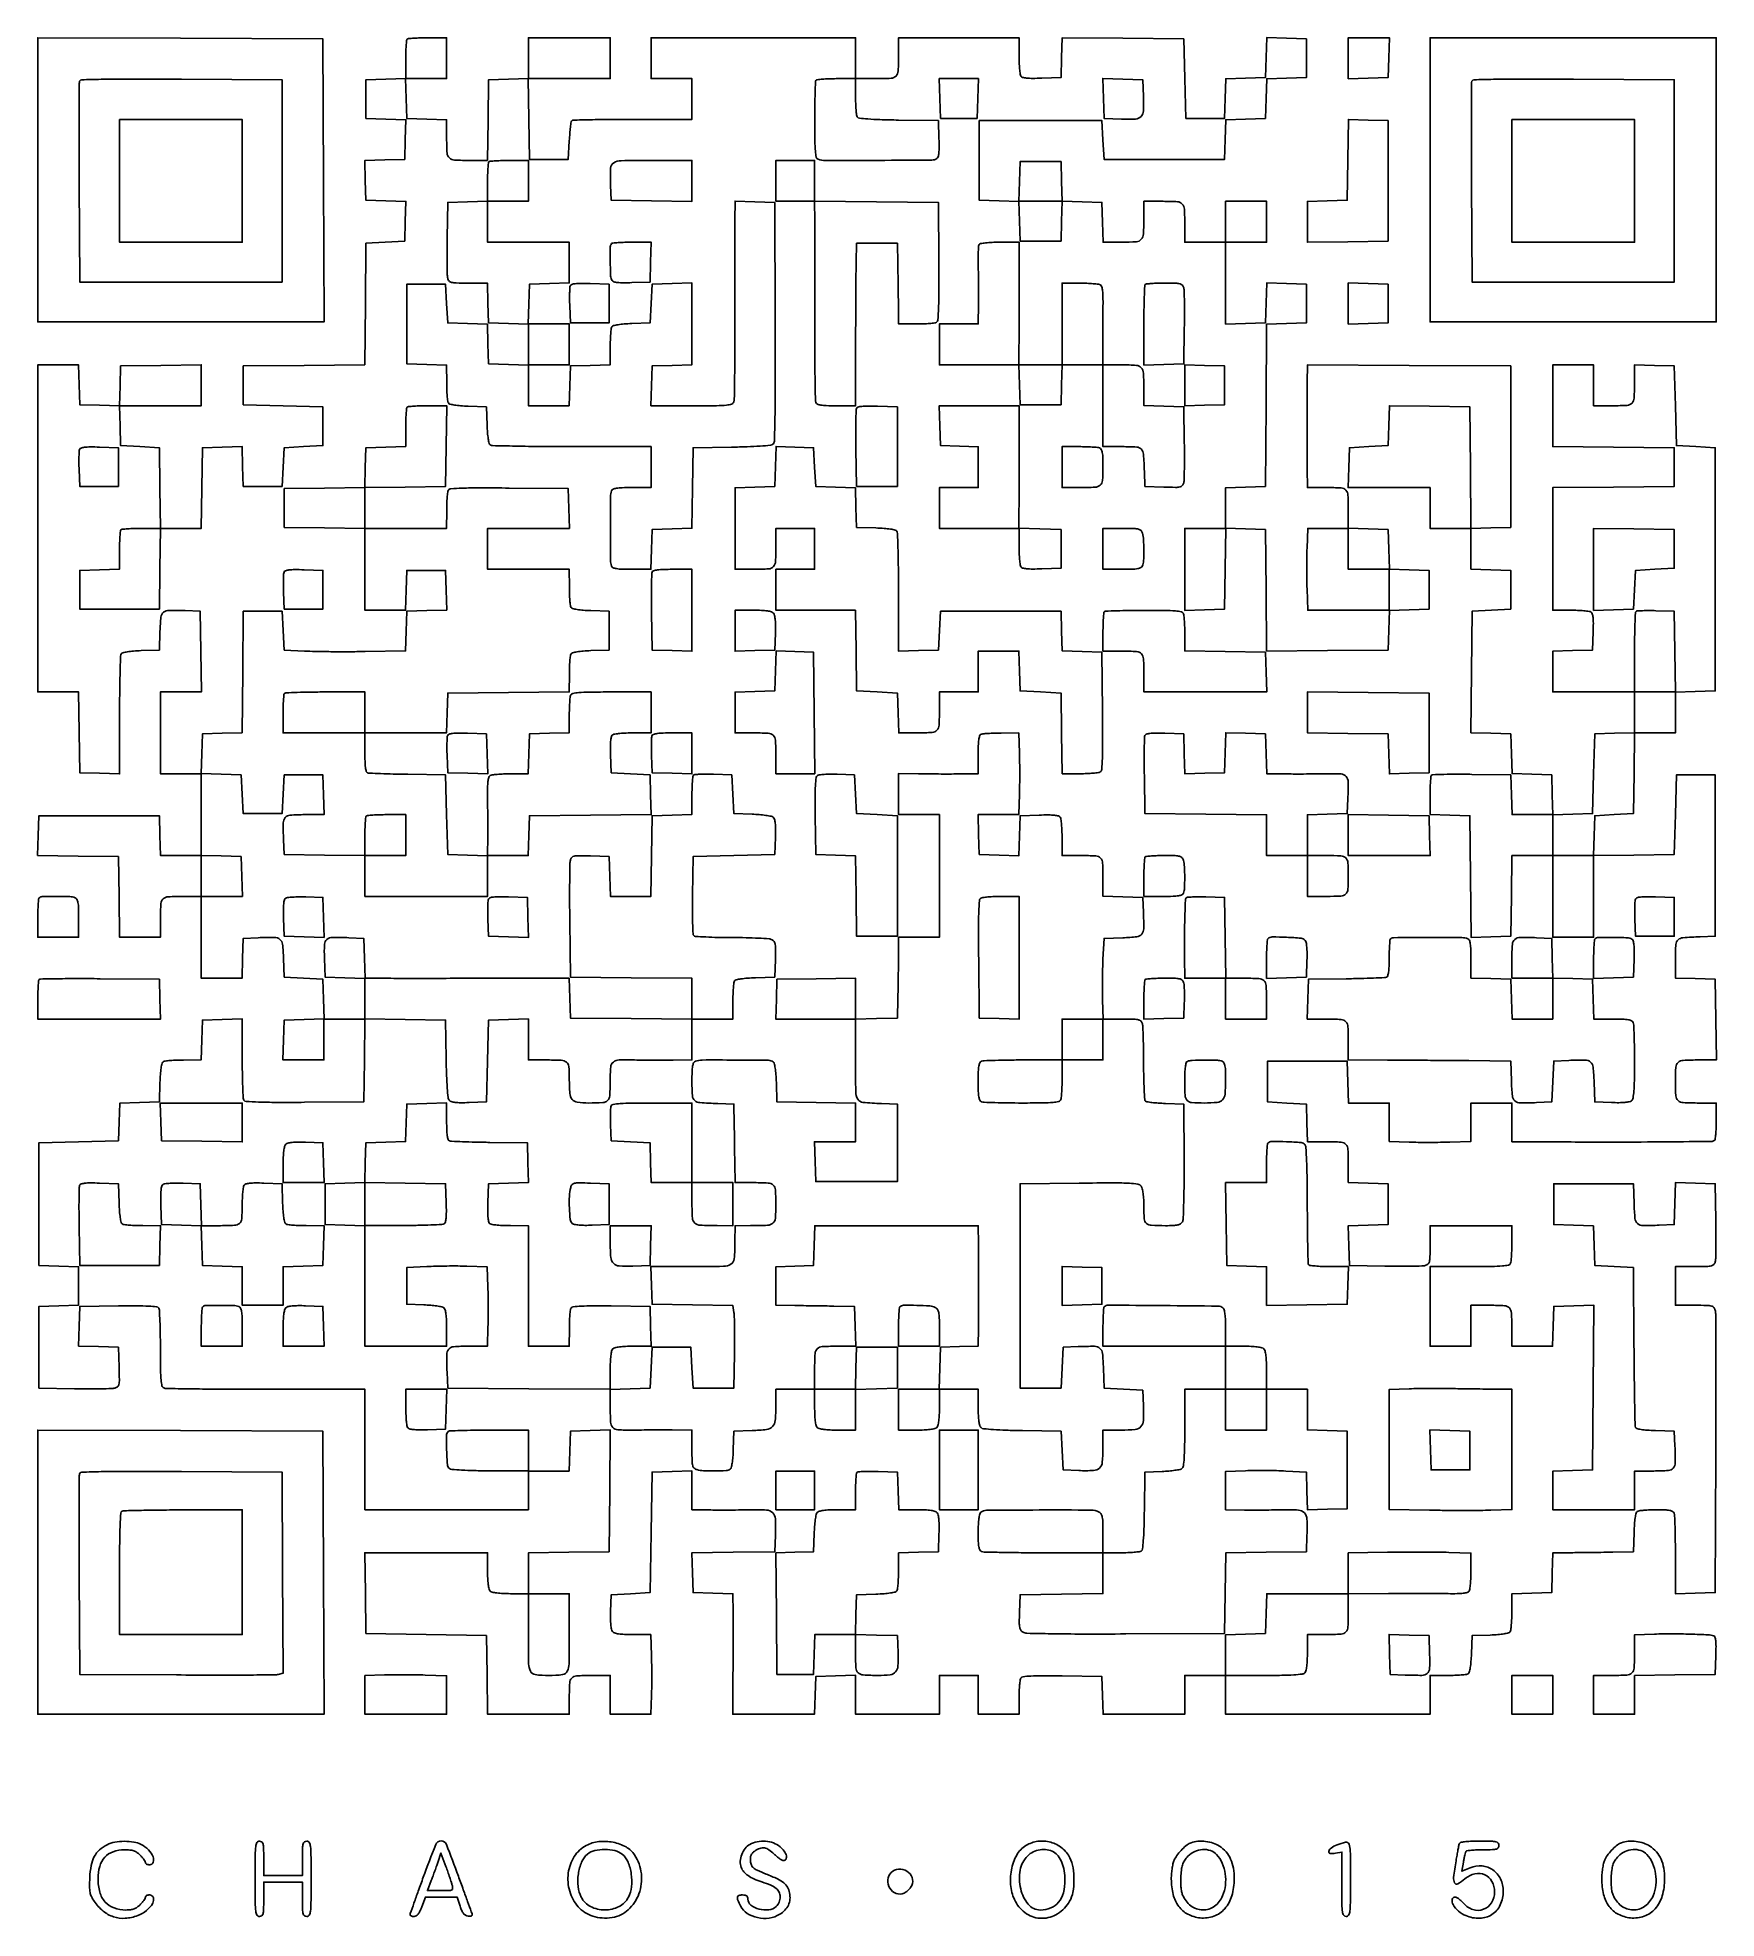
# Model space of a CAD drawing. Extents: x 156 to 936, y 95 to 969.
import ezdxf

# ---------------------------------------------------------------- set-up
doc = ezdxf.new("R2010")
doc.units = 0

msp = doc.modelspace()

# ---------------------------------------------------------------- linework, layer by layer
for points in [[(327.666667, 968.333333, 0.174595), (327.400837, 967.768224, 0.005912), (327.195833, 965.278732, 0.010516), (327.048335, 962.289663, 0.007069), (327, 958.870859), (327, 950.075052), (317.75, 949.787526), (308.5, 949.5), (308.5, 940.5), (308.5, 931.5), (317.787023, 931.211984), (327.074046, 930.923969), (326.787023, 921.711984), (326.5, 912.5), (317.212977, 912.211984), (307.925954, 911.923969), (308.212977, 902.711984), (308.5, 893.5), (317.787023, 893.211984), (327.074046, 892.923969), (326.787023, 883.711984), (326.5, 874.5), (317.5, 874), (308.5, 873.5), (308.234453, 845.265547), (307.968906, 817.031094), (279.734453, 816.765547), (251.5, 816.5), (251.5, 807.5), (251.5, 798.5), (270, 798), (288.5, 797.5), (288.5, 788.5), (288.5, 779.5), (279.5, 779), (270.5, 778.5), (270, 769.5), (269.5, 760.5), (260.5, 760.5), (251.5, 760.5), (251.211984, 769.787023), (250.923969, 779.074046), (241.711984, 778.787023), (232.5, 778.5), (232.227935, 759.75), (231.955869, 741), (222.5, 741), (213.044131, 741), (212.772065, 759.75), (212.5, 778.5), (203.5, 779), (194.5, 779.5), (194.212474, 788.75), (193.924948, 798), (212.962474, 798), (232, 798), (232, 807.522065), (232, 817.044131), (213.25, 816.772065), (194.5, 816.5), (194.211984, 807.212977), (193.923969, 797.925954), (184.711984, 798.212977), (175.5, 798.5), (175.212474, 807.75), (174.924948, 817), (165.462474, 817), (156, 817), (156, 741), (156, 665), (165.477935, 665), (174.955869, 665), (175.227935, 646.25), (175.5, 627.5), (184.75, 627.212474), (194, 626.924948), (194.015313, 654.212474, -0.002623), (194.076556, 664.758816, -0.004095), (194.251296, 673.838561, -0.001243), (194.486558, 681.699419, -0.134239), (194.797157, 682.706033, -0.192561), (195.533237, 683.236162, -0.02067), (197.63313, 683.666992, -0.020911), (200.460658, 684.005667, -0.010674), (204.031844, 684.206033), (212.5, 684.5), (212.788797, 693.240685, -0.017722), (213.237089, 699.777845, -0.198326), (214.45151, 702.02491, -0.170867), (216.988791, 702.937542, -0.012477), (224.520917, 702.800912), (231.5, 702.5), (231.772065, 683.75), (232.044131, 665), (222.522065, 665), (213, 665), (213, 646), (213, 627), (222.5, 627), (232, 627), (232, 608), (232, 589), (222.537526, 589), (213.075052, 589), (212.787526, 598.25), (212.5, 607.5), (184.5, 607.5), (156.5, 607.5), (156.212768, 598.272202), (155.925536, 589.044404), (174.712768, 588.772202), (193.5, 588.5), (193.772065, 569.75), (194.044131, 551), (203.522065, 551), (213, 551), (213, 559.893011, -0.014768), (213.199638, 566.650479, -0.195511), (214.252746, 568.85745, -0.175208), (216.599988, 569.829247, -0.01141), (224.081787, 570), (232, 570), (232, 551), (232, 532), (241.462474, 532), (250.924948, 532), (251.212474, 541.25), (251.5, 550.5), (258.479083, 550.800912, -0.012477), (266.011209, 550.937542, -0.170867), (268.54849, 550.02491, -0.198326), (269.762911, 547.777845, -0.017722), (270.211203, 541.240685), (270.5, 532.5), (279.5, 532), (288.5, 531.5), (288.787023, 522.288016), (289.074046, 513.076031), (279.787023, 512.788016), (270.5, 512.5), (270.212474, 503.25), (269.924948, 494), (279.462474, 494), (289, 494), (289, 503.5), (289, 513), (298.521593, 513), (308.043186, 513), (307.771593, 493.75), (307.5, 474.5), (280.013662, 474.323386, -0.002175), (266.793907, 474.295938, -0.008283), (258.545226, 474.451343, -0.005693), (252.805709, 474.720088, -0.241046), (251.778975, 475.323386, -0.130112), (251.477738, 476.271244, -0.002432), (251.245955, 481.52633, -0.005781), (251.075358, 487.693948, -0.003814), (251.015313, 494.787526), (251, 513.075052), (241.75, 512.787526), (232.5, 512.5), (232.212474, 503.25), (231.924948, 494), (223.712474, 493.984687, 0.00863), (220.478846, 493.92284, 0.011636), (217.557593, 493.748365, 0.008796), (215.143415, 493.504874, 0.112481), (214.292098, 493.201688, 0.195149), (213.75425, 492.447011, 0.020215), (213.326695, 490.262875, 0.020298), (212.991711, 487.292364, 0.009786), (212.792098, 483.467001), (212.5, 474.5), (203.288393, 474.212982), (194.076786, 473.925964), (193.788393, 465.212982), (193.5, 456.5), (175, 456), (156.5, 455.5), (156.5, 427), (156.5, 398.5), (165.75, 398.212474), (175, 397.924948), (175, 389), (175, 380.075052), (165.75, 379.787526), (156.5, 379.5), (156.5, 360.5), (156.5, 341.5), (173, 341.233386, 0.003267), (179.486999, 341.170954, 0.004477), (185.324975, 341.205181, 0.002936), (190.219748, 341.30646, 0.051887), (191.78715, 341.511762, 0.118397), (193.070995, 342.163295, 0.167412), (193.7179, 343.257993, 0.054191), (193.921037, 345.419345, 0.004141), (193.78715, 351.278376), (193.5, 360.5), (184.212977, 360.788016), (174.925954, 361.076031), (175.212977, 370.288016), (175.5, 379.5), (193.471635, 379.700404, -0.00349), (202.066851, 379.736243, -0.012629), (207.535465, 379.582705, -0.012092), (211.243763, 379.294705, -0.229632), (212.206323, 378.700404, -0.129274), (212.513127, 377.739674, -0.002676), (212.749726, 372.669984, -0.006075), (212.923557, 366.705126, -0.004029), (212.984687, 359.856989, 0.00256), (213.044405, 349.885313, 0.019442), (213.279237, 345.191569, 0.040589), (213.725822, 342.589996, 0.24293), (214.611861, 341.595449, 0.087485), (215.897783, 341.34563, 0.000679), (226.512691, 341.175799, 0.002475), (238.702066, 341.057681, 0.001584), (252.861861, 341.035428, -0.000154), (267.567697, 341.054389, -0.000183), (281.454734, 341.062953, -0.000158), (293.172381, 341.062192, -0.001174), (298.75, 341.046968), (308, 341), (308, 313), (308, 285), (316.5, 284.943878, 0.000943), (321.106511, 284.922148, 0.000232), (328.671875, 284.904241, 0.000238), (337.336719, 284.891877, 0.000238), (346, 284.887755, 0.000238), (354.663281, 284.891877, 0.000238), (363.328125, 284.904241, 0.000232), (370.893489, 284.922148, 0.000943), (375.5, 284.943878), (384, 285), (384, 294), (384, 303), (393.462474, 303), (402.924948, 303), (403.212474, 312.25), (403.5, 321.5), (412.765637, 321.787733), (422.031275, 322.075465), (421.765637, 293.787733), (421.5, 265.5), (402.75, 265.227935), (384, 264.955869), (384, 255.477935), (384, 246), (375.7, 246, -0.011084), (372.171507, 246.07823, -0.020332), (369.306878, 246.322289, -0.021091), (367.139671, 246.689458, -0.144849), (366.2, 247.2, -0.144849), (365.689458, 248.139671, -0.021091), (365.322289, 250.306878, -0.020332), (365.07823, 253.171507, -0.011084), (365, 256.7), (365, 265), (336.477935, 265), (307.955869, 265), (308.227935, 246.25), (308.5, 227.5), (336.5, 227), (364.5, 226.5), (364.772559, 208.25), (365.045117, 190), (384.022559, 190), (403, 190), (403, 197.418213, -0.01257), (403.178205, 204.50542, -0.179949), (404.159562, 206.785965, -0.190034), (406.370658, 207.807402, -0.014293), (413.106989, 208), (422, 208), (422, 199), (422, 190), (431.461067, 190), (440.922134, 190), (441.211067, 198.75, 0.005602), (441.299424, 202.801474, 0.003022), (441.32218, 207.79375, 0.003009), (441.28401, 212.880934, 0.00473), (441.183587, 217.25), (440.867173, 227), (432.556031, 227, -0.009523), (428.627176, 227.074835, -0.027283), (425.909332, 227.327349, -0.038599), (424.057907, 227.749843, -0.145145), (423.078674, 228.405204, -0.126804), (422.594776, 229.431833, -0.023545), (422.298867, 231.514748, -0.021342), (422.157498, 234.264652, -0.01153), (422.206229, 237.655204), (422.5, 245.5), (431.5, 246), (440.5, 246.5), (441, 274.5), (441.5, 302.5), (450.75, 302.787526), (460, 303.075052), (460, 294.037526), (460, 285), (468.75, 284.881396, 0.003027), (472.795634, 284.851055, 0.001644), (477.768566, 284.860216, 0.001637), (482.828258, 284.902736, 0.002591), (487.164267, 284.975847, -0.019262), (494.674845, 284.85209, -0.185883), (497.533389, 283.566736, -0.187161), (498.781104, 280.70084, -0.019572), (498.79184, 273.237562), (498.5, 265.5), (479.212762, 265.228277), (459.925523, 264.956554), (460.212762, 255.728277), (460.5, 246.5), (469.75, 246.212474), (479, 245.924948), (479.104921, 237.212474, -0.002637), (479.136096, 232.606405, -0.000738), (479.136226, 225.404602, -0.000744), (479.112224, 217.258948, -0.000783), (479.064156, 209.25), (478.91847, 190), (497.920302, 190), (516.922134, 190), (517.211067, 198.75), (517.5, 207.5), (526.75, 207.787526), (536, 208.075052), (536, 199.037526), (536, 190), (555.5, 190), (575, 190), (575, 199), (575, 208), (584, 208), (593, 208), (593, 199), (593, 190), (602.5, 190), (612, 190), (612.015313, 197.75, -0.009606), (612.080176, 200.811093, -0.012651), (612.263497, 203.597452, -0.010132), (612.520454, 205.897394, -0.108925), (612.838694, 206.773242, -0.226527), (613.873481, 207.421641, -0.01557), (617.410177, 207.716146, -0.013555), (622.874845, 207.85189, -0.003139), (632.073381, 207.773242), (650.5, 207.5), (650.788933, 198.75), (651.077866, 190), (670.038933, 190), (689, 190), (689, 199), (689, 208), (698.5, 208), (708, 208), (708, 199), (708, 190), (755.5, 190), (803, 190), (803, 199), (803, 208), (811.25, 208.015313, 0.008579), (814.497876, 208.077072, 0.011582), (817.430835, 208.251296, 0.008725), (819.854929, 208.494381, 0.112667), (820.706033, 208.797157, 0.192561), (821.236162, 209.533237, 0.02067), (821.666992, 211.63313, 0.020911), (822.005667, 214.460658, 0.010674), (822.206033, 218.031844), (822.5, 226.5), (830.968156, 226.793967, 0.010674), (834.539342, 226.994333, 0.020911), (837.36687, 227.333008, 0.02067), (839.466763, 227.763838, 0.192561), (840.202843, 228.293967, 0.112531), (840.505585, 229.144249, 0.008778), (840.748704, 231.558142, 0.011623), (840.922925, 234.478979, 0.008617), (840.984687, 237.712474), (841, 245.924948), (850.25, 246.212474), (859.5, 246.5), (859.787526, 255.75), (860.075052, 265), (869.287526, 265.050092, 0.001259), (873.501058, 265.083614, 0.000721), (878.584461, 265.144193, 0.000721), (883.695161, 265.219838, 0.0012), (888, 265.300092), (897.5, 265.5), (897.792098, 274.467001, -0.009786), (897.991711, 278.292364, -0.020298), (898.326695, 281.262875, -0.020215), (898.75425, 283.447011, -0.195149), (899.292098, 284.201688, -0.110262), (900.130279, 284.504342, -0.009661), (902.390313, 284.748365, -0.012299), (905.127606, 284.922796, -0.00926), (908.143011, 284.984687, -0.008442), (912.089976, 284.925952, -0.038989), (914.35885, 284.676047, -0.076097), (915.70187, 284.201663, -0.180148), (916.393011, 283.418213, -0.081739), (916.635941, 282.239742, -0.00228), (916.821697, 277.026577, -0.004617), (916.955962, 270.875559, -0.003148), (917, 263.880687), (917, 245.924948), (926.25, 246.212474), (935.5, 246.5), (935.773353, 311, 0.0008), (935.838997, 335.887072, 0.001267), (935.807077, 357.214063, 0.00027), (935.721383, 375.962205, 0.057926), (935.504301, 377.75, 0.122696), (934.850316, 379.003959, 0.154689), (933.732751, 379.672269, 0.053344), (931.549255, 379.947567, 0.004708), (925.980948, 380), (917, 380), (917, 389), (917, 398), (925.980948, 398, 0.004723), (931.546285, 398.052569, 0.05326), (933.733241, 398.32806, 0.153853), (934.855448, 398.996239, 0.122337), (935.516124, 400.25, 0.054093), (935.724896, 401.805286, 0.002845), (935.823778, 406.832812, 0.00446), (935.854068, 412.824029, 0.003227), (935.785177, 419.5), (935.5, 436.5), (926.286659, 436.787041), (917.073318, 437.074081), (916.786659, 427.287041), (916.5, 417.5), (909.520917, 417.199088, -0.012739), (901.942653, 417.065605, -0.177046), (899.421808, 418.009645, -0.194277), (898.223546, 420.321238, -0.015844), (897.787398, 427.259666), (897.5, 436.5), (879, 436.5), (860.5, 436.5), (860.5, 427), (860.5, 417.5), (869.712964, 417.212964), (878.925929, 416.925929), (879.212964, 407.712964), (879.5, 398.5), (888.5, 398), (897.5, 397.5), (897.754752, 361, 0.001128), (897.884777, 346.920987, 0.00179), (898.066465, 334.866324, 0.000377), (898.272113, 324.269883, 0.0839), (898.458167, 323.289612, 0.243594), (899.067468, 322.735562, 0.024809), (901.039034, 322.314407, 0.022707), (903.855322, 321.987851, 0.00928), (907.703415, 321.789612), (916.5, 321.5), (916.800912, 314.520917, -0.012322), (916.941866, 306.88044, -0.176722), (916.009281, 304.372662, -0.202101), (913.732324, 303.227183, -0.01682), (906.980948, 303), (898, 303), (898, 294), (898, 285), (879, 285), (860, 285), (860, 293.962474), (860, 302.924948), (869.25, 303.212474), (878.5, 303.5), (878.761918, 341.787684), (879.023837, 380.075367), (869.761918, 379.787684), (860.5, 379.5), (860.212474, 370.25), (859.924948, 361), (850.462474, 361), (841, 361), (841, 368.918213, 0.01141), (840.829247, 376.400012, 0.175208), (839.85745, 378.747254, 0.195511), (837.650479, 379.800362, 0.014768), (830.893011, 380), (822, 380), (822, 370.5), (822, 361), (812.5, 361), (803, 361), (803, 379.5), (803, 398), (821.393011, 398, 0.002472), (831.723448, 398.051073, 0.018295), (836.640441, 398.27975, 0.036273), (839.393178, 398.711497, 0.24904), (840.393011, 399.581787, 0.06844), (840.631074, 400.599719, 0.007317), (840.821697, 403.0249, 0.008902), (840.955615, 405.933927, 0.00705), (841, 409.081787), (841, 417), (822, 417), (803, 417), (803, 408.019052, -0.004723), (802.947427, 402.4538, -0.053257), (802.67193, 400.266745, -0.153829), (802.003755, 399.144405, -0.122326), (800.75, 398.483537, -0.053901), (799.202744, 398.275019, -0.002978), (794.314063, 398.175744, -0.004581), (788.484344, 398.145502, -0.003332), (782, 398.214485), (765.5, 398.5), (765.212977, 407.711984), (764.925954, 416.923969), (774.212977, 417.211984), (783.5, 417.5), (783.5, 427), (783.5, 436.5), (774.25, 436.787526), (765, 437.075052), (765, 444.955738, 0.011464), (764.82917, 452.405473, 0.175092), (763.859133, 454.748514, 0.19548), (761.65695, 455.800131, 0.014857), (754.931944, 456), (746.077866, 456), (745.788933, 464.75), (745.5, 473.5), (736.5, 474), (727.5, 474.5), (727.5, 484), (727.5, 493.5), (746, 493.5), (764.5, 493.5), (764.786212, 483.75), (765.072424, 474), (774.536212, 474), (784, 474), (784, 465.070969), (784, 456.141938), (793.25, 455.820969, 0.005736), (797.495207, 455.722408, 0.003234), (802.646875, 455.695249, 0.003227), (807.846037, 455.735031, 0.005283), (812.25, 455.843707), (822, 456.187415), (822, 465.093707), (822, 474), (831.5, 474), (841, 474), (841, 465), (841, 456), (859.25, 455.921708, 0.001066), (889.079191, 455.85731, 0.002022), (913.095726, 455.953781, 0.000341), (933.672989, 456.133713, 0.136882), (935.053086, 456.532809, 0.221088), (935.428347, 457.103029, 0.010587), (935.721844, 459.425663, 0.015658), (935.931342, 462.282096, 0.010475), (936, 465.559017), (936, 474), (928.081787, 474, -0.011337), (920.606774, 474.169516, -0.173918), (918.257297, 475.134562, -0.196524), (917.201771, 477.3277, -0.015117), (917, 484, -0.015139), (917.202091, 490.673146, -0.196758), (918.259008, 492.866152, -0.173711), (920.611431, 493.830791, -0.011291), (928.103853, 494), (936.044131, 494), (935.772065, 512.75), (935.5, 531.5), (926.25, 531.787526), (917, 532.075052), (917, 541.018474, -0.014194), (917.190094, 547.713321, -0.199365), (918.215838, 549.834916, -0.165063), (920.527107, 550.811311, -0.009054), (928.5, 551.245668), (935.5, 551.5), (935.5, 589), (935.5, 626.5), (926.5, 626.5), (917.5, 626.5), (917, 608), (916.5, 589.5), (897.71218, 589.227796), (878.924361, 588.955591), (879.21218, 598.227796), (879.5, 607.5), (888.5, 608), (897.5, 608.5), (897.772065, 627.25), (898.044131, 646), (907.522065, 646), (917, 646), (917, 655.462474), (917, 664.924948), (926.25, 665.212474), (935.5, 665.5), (935.5, 722), (935.5, 778.5), (926.5, 779), (917.5, 779.5), (917, 798), (916.5, 816.5), (907.25, 816.787526), (898, 817.075052), (898, 809.119313, -0.01133), (897.829774, 801.607881, -0.174856), (896.858669, 799.255648, -0.19591), (894.651936, 798.200175, -0.014805), (887.893011, 798), (879, 798), (879, 807.5), (879, 817), (869.5, 817), (860, 817), (860, 798.015573), (860, 779.031147), (888.25, 778.765573), (916.5, 778.5), (916.5, 769.5), (916.5, 760.5), (888.25, 760.234427), (860, 759.968853), (860, 731.484427), (860, 703), (868.25, 702.984687, -0.00917), (871.504112, 702.918959, -0.012203), (874.45641, 702.732898, -0.00954), (876.894283, 702.472467, -0.110402), (877.793098, 702.149034, -0.187221), (878.389362, 701.340297, -0.039341), (878.721251, 699.5815, -0.027159), (878.864234, 696.914541, -0.008519), (878.793098, 692.914347), (878.5, 684.5), (869.25, 684.212474), (860, 683.924948), (860, 674.462474), (860, 665), (879, 665), (898, 665), (898, 655.537526), (898, 646.075052), (888.75, 645.787526), (879.5, 645.5), (879, 627), (878.5, 608.5), (869.288016, 608.212977), (860.076031, 607.925954), (859.788016, 617.212977), (859.5, 626.5), (850.287036, 626.787036), (841.074071, 627.074071), (840.787036, 636.287036), (840.5, 645.5), (831.234491, 645.787731), (821.968982, 646.075462), (822.234491, 674.287731), (822.5, 702.5), (831.5, 703), (840.5, 703.5), (840.5, 712.5), (840.5, 721.5), (831.25, 721.787526), (822, 722.075052), (822, 731.5), (822, 740.924948), (831.25, 741.212474), (840.5, 741.5), (840.5, 779), (840.5, 816.5), (793.25, 816.759792), (746, 817.019583), (745.934866, 808.759792, 0.000913), (745.868464, 797.802647, 0.000876), (745.84088, 786.693278, 0.000915), (745.852017, 776.562651, 0.001964), (745.905604, 768.75), (746, 760), (754.893011, 760, -0.014768), (761.650479, 759.800362, -0.195511), (763.85745, 758.747254, -0.175208), (764.829247, 756.400012, -0.01141), (765, 748.918213), (765, 741), (755.570969, 741), (746.141938, 741), (745.820969, 731.895415, 0.005644), (745.720383, 727.696635, 0.003106), (745.687231, 722.558523, 0.003096), (745.718259, 717.345316, 0.004955), (745.816413, 712.895415), (746.132827, 703), (765.103939, 703), (784.075052, 703), (783.787526, 693.75), (783.5, 684.5), (755.2656, 684.234453), (727.031199, 683.968906), (726.7656, 712.234453), (726.5, 740.5), (717.25, 740.787526), (708, 741.075052), (708, 750.5), (708, 759.924948), (717.25, 760.212474), (726.5, 760.5), (726.761989, 798.212633), (727.023977, 835.925266), (736.261989, 836.212633), (745.5, 836.5), (745.5, 845.5), (745.5, 854.5), (736.288016, 854.787023), (727.076031, 855.074046), (726.788016, 845.787023), (726.5, 836.5), (717.25, 836.212474), (708, 835.924948), (708, 854.962474), (708, 874), (717.5, 874), (727, 874), (727, 883.5), (727, 893), (717.5, 893), (708, 893), (708, 883.5), (708, 874), (698.5, 874), (689, 874), (689, 881.918213, 0.01141), (688.829247, 889.400012, 0.175208), (687.85745, 891.747254, 0.195511), (685.650479, 892.800362, 0.014768), (678.893011, 893), (670, 893), (669.986345, 885.75, -0.010904), (669.799195, 877.85182, -0.167242), (668.810132, 875.353181, -0.201372), (666.560646, 874.224533, -0.016903), (659.920894, 874), (651.075052, 874), (650.787526, 883.25), (650.5, 892.5), (641.287036, 892.787036), (632.074071, 893.074071), (631.787036, 902.287036), (631.5, 911.5), (622, 911.5), (612.5, 911.5), (612.211984, 902.212977), (611.923969, 892.925954), (602.711984, 893.212977), (593.5, 893.5), (593.5, 912), (593.5, 930.5), (622, 930.5), (650.5, 930.5), (651, 921.5), (651.5, 912.5), (679.5, 912.5), (707.5, 912.5), (707.787036, 921.712964), (708.074071, 930.925929), (717.287036, 931.212964), (726.5, 931.5), (726.787036, 940.712964), (727.074071, 949.925929), (736.287036, 950.212964), (745.5, 950.5), (745.5, 959.5), (745.5, 968.5), (736.288016, 968.787023), (727.076031, 969.074046), (726.788016, 959.787023), (726.5, 950.5), (717.287036, 950.212964), (708.074071, 949.925929), (707.787036, 940.712964), (707.5, 931.5), (698.5, 931.5), (689.5, 931.5), (689, 950), (688.5, 968.5), (660.287731, 968.765509), (632.075462, 969.031018), (631.787731, 959.765509), (631.5, 950.5), (622.58457, 950.208654, -0.007874), (618.325344, 950.136581, -0.025891), (615.518036, 950.278743, -0.03736), (613.675579, 950.608404, -0.190691), (612.849883, 951.208654, -0.110447), (612.526866, 952.10652, -0.009524), (612.266784, 954.544105, -0.01219), (612.080961, 957.496014, -0.009158), (612.015313, 960.75), (612, 969), (584, 969), (556, 969), (556, 961.081787, -0.011759), (555.823337, 953.570915, -0.18106), (554.820169, 951.232644, -0.19079), (552.54893, 950.190353, -0.013298), (545.393011, 950), (536, 950), (536, 959.5), (536, 969), (488.5, 969), (441, 969), (441, 959.5), (441, 950), (450.5, 950), (460, 950), (460, 940.529507), (460, 931.059014), (432.387215, 931.083389, 0.002146), (421.755472, 931.047137, 0.003457), (412.698504, 930.91475, 0.000681), (404.74111, 930.732565, 0.191693), (404.137215, 930.475073, 0.163052), (403.866357, 929.936129, 0.005204), (403.540307, 927.481073, 0.009569), (403.237795, 924.539777, 0.006438), (403, 921.171191), (402.5, 912.5), (393.5, 912.5), (384.5, 912.5), (384.227935, 931.25), (383.955869, 950), (402.977935, 950), (422, 950), (422, 959.5), (422, 969), (403, 969), (384, 969), (384, 959.537526), (384, 950.075052), (374.75, 949.787526), (365.5, 949.5), (365.227935, 930.75), (364.955869, 912), (357.059722, 912, -0.011432), (349.597696, 912.170628, -0.174964), (347.252624, 913.140467, -0.195631), (346.200063, 915.342731, -0.014867), (346, 922.069463), (346, 930.924948), (336.75, 931.212474), (327.5, 931.5), (327.212474, 940.75), (326.924948, 950), (336.462474, 950), (346, 950), (346, 959.5), (346, 969), (337.166667, 969, 0.007039), (333.733476, 968.951666, 0.010477), (330.732292, 968.804167, 0.005871), (328.23216, 968.599192, 0.174709)], [(269.5, 902.5), (269.5, 855.5), (222.5, 855.5), (175.5, 855.5), (175.239372, 901.5, -0.000997), (175.174287, 919.225103, -0.001596), (175.197198, 934.357597, -0.000282), (175.267665, 947.72814, -0.090314), (175.461789, 948.759906, -0.301449), (176.45055, 949.464468, -0.003096), (185.402033, 949.70934, -0.005599), (198.68089, 949.841585, -0.001079), (222.722417, 949.759906), (269.5, 949.5)], [(536.015313, 941.75, 0.008719), (536.078012, 938.500649, 0.011731), (536.255038, 935.56311, 0.008919), (536.502227, 933.13586, 0.112125), (536.809897, 932.273353, 0.224357), (537.785498, 931.657029, 0.01105), (541.675066, 931.267063, 0.012194), (547.331725, 930.964479, 0.003561), (556.044584, 930.773353), (574.5, 930.5), (574.793098, 922.085653, -0.008519), (574.864234, 918.085459, -0.027159), (574.721251, 915.4185, -0.039341), (574.389362, 913.659703, -0.187221), (573.793098, 912.850966, -0.140424), (571.514859, 912.180262, -0.000653), (546.547274, 912.030969, -0.000944), (522.029139, 911.962641, -0.092086), (518.61809, 912.593058, -0.249737), (517.776368, 913.562638, -0.035249), (517.354065, 916.265408, -0.01854), (517.127703, 921.032304, -0.002685), (517.079032, 930.757688, -0.002744), (517.118806, 937.552996, -0.004262), (517.235231, 943.413001, -0.001371), (517.392841, 948.473969, -0.130661), (517.601747, 949.16463, -0.228282), (518.122665, 949.497311, -0.007844), (520.592788, 949.75461, -0.013297), (523.595167, 949.939519, -0.00873), (527.059017, 950), (536, 950)], [(669.793771, 941.655204, -0.019645), (669.781389, 934.978805, -0.185166), (668.666193, 932.394058, -0.189669), (666.123234, 931.251102, -0.020771), (659.596055, 931.212045), (651.5, 931.5), (651.211971, 940.788029), (650.923942, 950.076058), (660.211971, 949.788029), (669.5, 949.5)], [(916.5, 902.5), (916.5, 855.5), (869.5, 855.5), (822.5, 855.5), (822.239372, 901.5, -0.000997), (822.174287, 919.225103, -0.001596), (822.197198, 934.357597, -0.000282), (822.267665, 947.72814, -0.090314), (822.461789, 948.759906, -0.301449), (823.45055, 949.464468, -0.003096), (832.402033, 949.70934, -0.005599), (845.68089, 949.841585, -0.001079), (869.722417, 949.759906), (916.5, 949.5)], [(384, 902.5), (384, 893), (374.5, 893), (365, 893), (365, 883.5), (365, 874), (384, 874), (403, 874), (403, 864.537526), (403, 855.075052), (393.75, 854.787526), (384.5, 854.5), (384.212474, 845.25), (383.924948, 836), (393.462474, 836), (403, 836), (403, 826.5), (403, 817), (393.5, 817), (384, 817), (384, 807.5), (384, 798), (393.462474, 798), (402.924948, 798), (403.212474, 807.25), (403.5, 816.5), (412.75, 816.787526), (422, 817.075052), (422.015313, 825.287526, -0.008617), (422.077075, 828.521021, -0.011623), (422.251296, 831.441858, -0.008778), (422.494415, 833.855751, -0.112531), (422.797157, 834.706033, -0.192561), (423.533237, 835.236162, -0.02067), (425.63313, 835.666992, -0.020911), (428.460658, 836.005667, -0.010674), (432.031844, 836.206033), (440.5, 836.5), (441, 845.5), (441.5, 854.5), (450.75, 854.787526), (460, 855.075052), (460, 836.075052), (460, 817.075052), (450.75, 816.787526), (441.5, 816.5), (441.212474, 807.25), (440.924948, 798), (459.895087, 798, 0.00198), (471.411071, 798.045614, 0.021496), (476.049935, 798.28197, 0.05988), (478.433554, 798.798771, 0.236872), (479.449678, 799.841449, 0.073154), (479.68438, 801.284015, 0.000696), (479.832539, 811.983859, 0.002311), (479.929096, 824.312007, 0.001492), (479.932315, 838.591449, -0.00027), (479.899535, 853.367176, -0.000326), (479.885303, 867.239449, -0.000276), (479.8874, 878.91982, -0.002228), (479.91525, 884.287526), (480, 893.075052), (489.25, 892.787526), (498.5, 892.5), (498.680838, 836.815045, -0.000928), (498.720438, 808.374722, -0.004616), (498.565575, 792.401658, -0.002471), (498.30585, 781.522854, -0.215564), (497.607042, 780.088837, -0.152383), (496.516394, 779.640157, -0.004848), (491.690054, 779.262211, -0.008526), (485.709434, 778.95453, -0.004769), (478.426204, 778.773792), (460.5, 778.5), (460.228072, 759.787236), (459.956143, 741.074471), (450.728072, 740.787236), (441.5, 740.5), (441.212474, 731.25), (440.924948, 722), (432.069463, 722, -0.007075), (427.536526, 722.06414, -0.032387), (424.916635, 722.308627, -0.060647), (423.359516, 722.754611, -0.203828), (422.638077, 723.500772, -0.090145), (422.121331, 726.237783, -0.001664), (422.070109, 740.993987, -0.001662), (422.117049, 755.7509, -0.090219), (422.633038, 758.486097, -0.202249), (423.358661, 759.241154, -0.062005), (424.909936, 759.69111, -0.032647), (427.531693, 759.936132, -0.006979), (432.106989, 760), (441, 760), (441, 769.5), (441, 779), (404.25, 779.015313, -0.001949), (390.075453, 779.076485, -0.003095), (377.94104, 779.251296, -0.000716), (367.321061, 779.485265, -0.136517), (366.293967, 779.797157, -0.192561), (365.763838, 780.533237, -0.02067), (365.333008, 782.63313, -0.020911), (364.994333, 785.460658, -0.010674), (364.793967, 789.031844), (364.5, 797.5), (356.031844, 797.793967, -0.010674), (352.460658, 797.994333, -0.020911), (349.63313, 798.333008, -0.02067), (347.533237, 798.763838, -0.192561), (346.797157, 799.293967, -0.112531), (346.494415, 800.144249, -0.008778), (346.251296, 802.558142, -0.011623), (346.077075, 805.478979, -0.008617), (346.015313, 808.712474), (346, 816.924948), (336.75, 817.212474), (327.5, 817.5), (327.5, 836), (327.5, 854.5), (336.5, 854.5), (345.5, 854.5), (346, 845.5), (346.5, 836.5), (355.712964, 836.212964), (364.925929, 835.925929), (365.212964, 826.712964), (365.5, 817.5), (374.75, 817.212474), (384, 816.924948), (384, 826.424948), (384, 835.924948), (374.75, 836.212474), (365.5, 836.5), (365.212474, 845.75), (364.924948, 855), (355.981526, 855, -0.004732), (350.437607, 855.052468, -0.053582), (348.263279, 855.327869, -0.155306), (347.151321, 855.996226, -0.122539), (346.502438, 857.25, -0.052025), (346.300636, 858.796374, -0.002866), (346.202442, 863.685937, -0.004415), (346.170267, 869.515655, -0.003212), (346.233386, 876), (346.5, 892.5), (355.75, 892.787526), (365, 893.075052), (365, 901.870859, -0.007069), (365.048335, 905.289663, -0.010516), (365.195833, 908.278732, -0.005912), (365.400837, 910.768224, -0.174595), (365.666667, 911.333333, -0.174709), (366.23216, 911.599192, -0.005871), (368.732292, 911.804167, -0.010477), (371.733476, 911.951666, -0.007039), (375.166667, 912), (384, 912)], [(460, 902.477935), (460, 892.955869), (441.25, 893.227935), (422.5, 893.5), (422.199088, 900.479083, -0.019865), (422.172345, 908.427676, -0.25447), (423.637957, 910.902206, -0.13093), (427.063884, 911.877459, -0.004239), (441.519052, 912), (460, 912)], [(517, 902.515335), (517, 893.030671), (545.75, 892.765335), (574.5, 892.5), (574.69758, 865.02662, -0.002126), (574.736924, 851.645164, -0.008523), (574.586653, 843.459988, -0.006255), (574.317365, 837.84375, -0.240512), (573.69758, 836.791932, -0.112891), (572.851172, 836.491164, -0.008646), (570.428352, 836.249761, -0.01152), (567.497271, 836.076687, -0.008521), (564.25, 836.015313), (556, 836), (555.920976, 845.25, 0.00076), (555.878425, 849.478045, 0.000437), (555.814941, 854.573437, 0.000437), (555.742215, 859.692568, 0.000729), (555.670976, 864), (555.5, 873.5), (546, 873.5), (536.5, 873.5), (536.301866, 864.5, 0.003261), (536.221774, 859.329685, 0.000586), (536.146698, 849.698437, 0.000633), (536.08626, 838.416959, 0.000572), (536.051866, 826.75), (536, 798), (527.106989, 798, -0.006691), (522.411938, 798.062833, -0.034838), (519.835901, 798.311964, -0.071165), (518.343899, 798.78685, -0.190803), (517.602713, 799.592929, -0.087517), (517.355704, 800.864828, -0.000664), (517.186807, 811.485949, -0.002446), (517.068769, 823.677189, -0.001564), (517.045232, 837.842929, 0.000157), (517.062198, 852.556015, 0.000186), (517.068673, 866.449173, 0.000162), (517.065978, 878.171741, 0.0012), (517.049507, 883.75), (517, 893), (508, 893), (499, 893), (499, 902.5), (499, 912), (508, 912), (517, 912)], [(440.787526, 864.75), (440.5, 855.5), (432.085653, 855.206902, -0.008519), (428.085459, 855.135766, -0.027159), (425.4185, 855.278749, -0.039341), (423.659703, 855.610638, -0.187221), (422.850966, 856.206902, -0.131906), (422.206577, 858.26788, -0.007493), (422.033407, 864.992136, -0.005877), (422.040216, 871.8478, -0.195602), (422.666667, 873.333333, -0.174822), (423.232541, 873.599219, -0.00583), (425.743315, 873.804167, -0.010438), (428.756615, 873.951668, -0.007009), (432.204192, 874), (441.075052, 874)], [(612.066052, 864.75, -0.001558), (612.085483, 859.92313, -0.000466), (612.085332, 852.5625, -0.000467), (612.069753, 844.298381, -0.000505), (612.038933, 836.25), (611.945762, 817), (621.972881, 817), (632, 817), (632, 836), (632, 855), (640.25, 854.984687, -0.009309), (643.505577, 854.918028, -0.012345), (646.46241, 854.72919, -0.00973), (648.903682, 854.464684, -0.10988), (649.813523, 854.136411, -0.187083), (650.427377, 853.304599, -0.036226), (650.793234, 851.437012, -0.025722), (650.989874, 848.616033, -0.008179), (650.99747, 844.401724, 0.001761), (650.952492, 840.325489, 0.001003), (650.92536, 835.397694, 0.001002), (650.917937, 830.436818, 0.001658), (650.933947, 826.25), (651, 817), (659.883369, 817, -0.01672), (666.551889, 816.776944, -0.200673), (668.806258, 815.651702, -0.168025), (669.798298, 813.159382, -0.010996), (669.986345, 805.287526), (670, 798.075052), (679.25, 797.787526), (688.5, 797.5), (688.785515, 781, -0.003389), (688.853786, 774.512904, -0.004645), (688.821417, 768.674624, -0.003052), (688.718932, 763.780528, -0.053724), (688.506797, 762.211486, -0.112845), (687.861417, 760.929779, -0.168426), (686.798809, 760.284314, -0.056825), (684.727478, 760.079374, -0.00454), (679.221282, 760.211486), (670.5, 760.5), (670.245668, 767.5, 0.009074), (669.810854, 775.47539, 0.165509), (668.832254, 777.785755, 0.199016), (666.706186, 778.810651, 0.014075), (659.980948, 779), (651, 779), (651, 798), (651, 817), (641.537526, 817), (632.075052, 817), (631.787526, 807.75), (631.5, 798.5), (622, 798.5), (612.5, 798.5), (612.212474, 807.75), (611.924948, 817), (593.462474, 817), (575, 817), (575, 826.5), (575, 836), (584, 836), (593, 836), (593.125886, 845.25, 0.002951), (593.158041, 849.421932, 0.001815), (593.149086, 854.334692, 0.001819), (593.104911, 859.194003, 0.003254), (593.028088, 863.187251, -0.007308), (592.990197, 866.592511, -0.010227), (593.06305, 869.634804, -0.006906), (593.210279, 872.161341, -0.120974), (593.461219, 872.937251, -0.215934), (594.116939, 873.378085, -0.014068), (596.441586, 873.701919, -0.01755), (599.434248, 873.92734, -0.010022), (603.059017, 874), (612, 874)], [(421.5, 845.5), (421.5, 836.5), (412.5, 836.5), (403.5, 836.5), (403.205027, 844.411609, -0.006757), (403.130652, 847.542211, -0.008847), (403.151984, 850.403842, -0.006825), (403.2445, 852.787219, -0.078651), (403.438673, 853.700781, -0.222283), (404.127059, 854.364206, -0.05328), (405.715903, 854.724548, -0.030281), (408.338027, 854.871594, -0.007113), (412.733647, 854.789171), (421.5, 854.5)], [(688.516463, 852.75, -0.053901), (688.724981, 851.202744, -0.002978), (688.824256, 846.314063, -0.004581), (688.854498, 840.484344, -0.003332), (688.785515, 834), (688.5, 817.5), (679.25, 817.212474), (670, 816.924948), (670, 835.295808, -0.003394), (670.048121, 842.38585, -0.005358), (670.195833, 848.46606, -0.001615), (670.396733, 853.718052, -0.188158), (670.666667, 854.333333, -0.173043), (671.226591, 854.598788, -0.00648), (673.57982, 854.804167, -0.011049), (676.413417, 854.951642, -0.007476), (679.647615, 855, -0.005365), (684.749885, 854.945247, -0.056809), (686.808872, 854.66567, -0.156008), (687.878622, 853.998004, -0.115926)], [(345.772065, 779.25), (345.5, 760.5), (326.75, 760.227935), (308, 759.955869), (308, 750.477935), (308, 741), (327, 741), (346, 741), (346.015313, 749.25, -0.008989), (346.079824, 752.502198, -0.012014), (346.262256, 755.448568, -0.009292), (346.517364, 757.882092, -0.111089), (346.834466, 758.766401, -0.238479), (347.964071, 759.438935, -0.008349), (353.206078, 759.712289, -0.009301), (361.183108, 759.846326, -0.001978), (375.069153, 759.766401), (402.5, 759.5), (402.787526, 750.25), (403.075052, 741), (384.037526, 741), (365, 741), (365, 731.5), (365, 722), (384, 722), (403, 722), (403.015313, 713.75, 0.008579), (403.077072, 710.502124, 0.011582), (403.251296, 707.569165, 0.008725), (403.494381, 705.145071, 0.112667), (403.797157, 704.293967, 0.192561), (404.533237, 703.763838, 0.02067), (406.63313, 703.333008, 0.020911), (409.460658, 702.994333, 0.010674), (413.031844, 702.793967), (421.5, 702.5), (421.5, 693.5), (421.5, 684.5), (413.031844, 684.206033, 0.010674), (409.460658, 684.005667, 0.020911), (406.63313, 683.666992, 0.02067), (404.533237, 683.236162, 0.192561), (403.797157, 682.706033, 0.112611), (403.494395, 681.85527, 0.008747), (403.251296, 679.435409, 0.011599), (403.077074, 676.507481, 0.008595), (403.015313, 673.265573), (403, 665.031147), (374.75, 664.765573), (346.5, 664.5), (346.212474, 655.25), (345.924948, 646), (326.962474, 646), (308, 646), (308, 636.968615, 0.008072), (308.067341, 632.797757, 0.024605), (308.297858, 629.975172, 0.032077), (308.666284, 628.108051, 0.241005), (309.25, 627.458339, 0.080521), (310.205016, 627.259603, 0.001541), (315.273438, 627.049703, 0.003692), (321.203177, 626.86628, 0.00246), (328, 626.739724), (345.5, 626.5), (346, 608), (346.5, 589.5), (355.75, 589.212474), (365, 588.924948), (365.066053, 598.212474, 0.001651), (365.08206, 602.413774, 0.001), (365.07464, 607.386671, 0.001002), (365.04751, 612.322924, 0.001764), (365.00253, 616.401724, -0.008179), (365.010126, 620.616033, -0.025722), (365.206766, 623.437012, -0.036226), (365.572623, 625.304599, -0.187083), (366.186477, 626.136411, -0.109735), (367.0954, 626.464648, -0.009786), (369.526567, 626.72919, -0.012388), (372.471276, 626.918025, -0.00935), (375.712474, 626.984687), (383.924948, 627), (384.212474, 636.25), (384.5, 645.5), (393.75, 645.787526), (403, 646.075052), (403, 653.955738, -0.007082), (403.044388, 657.089223, -0.008933), (403.178303, 659.986123, -0.007357), (403.368953, 662.40135, -0.068336), (403.606989, 663.418213, -0.24904), (404.606822, 664.288503, -0.036273), (407.359559, 664.72025, -0.018295), (412.276552, 664.948927, -0.002472), (422.606989, 665), (441, 665), (441, 655.5), (441, 646), (432.75, 645.984687, 0.00917), (429.495888, 645.918959, 0.012203), (426.54359, 645.732898, 0.00954), (424.105717, 645.472467, 0.110402), (423.206902, 645.149034, 0.187221), (422.610638, 644.340297, 0.039341), (422.278749, 642.5815, 0.027159), (422.135766, 639.914541, 0.008519), (422.206902, 635.914347), (422.5, 627.5), (431.5, 627), (440.5, 626.5), (440.787319, 617.265637), (441.074638, 608.031273), (412.787319, 607.765637), (384.5, 607.5), (384.212474, 598.25), (383.924948, 589), (374.462474, 589), (365, 589), (365, 579.5), (365, 570), (336.5, 570), (308, 570), (308, 579.477935), (308, 588.955869), (289.25, 589.227935), (270.5, 589.5), (270.199088, 596.479083, -0.012342), (270.058373, 604.122836, -0.177188), (270.993289, 606.629356, -0.201759), (273.275018, 607.773732, -0.016678), (280.056578, 608), (289.075052, 608), (288.787526, 617.25), (288.5, 626.5), (279.5, 626.5), (270.5, 626.5), (270, 617.5), (269.5, 608.5), (260.5, 608.5), (251.5, 608.5), (251, 617.5), (250.5, 626.5), (241.212977, 626.788016), (231.925954, 627.076031), (232.212977, 636.288016), (232.5, 645.5), (241.73449, 645.787321), (250.96898, 646.074641), (251.23449, 674.287321), (251.5, 702.5), (260.5, 702.5), (269.5, 702.5), (270, 693.5), (270.5, 684.5), (280, 684, 0.008575), (284.899725, 683.826313, 0.002724), (292.206326, 683.732522, 0.002718), (300.351918, 683.716626, 0.003024), (308.213024, 683.791563), (326.926048, 684.083126), (327.213024, 693.291563), (327.5, 702.5), (336.787023, 702.788016), (346.074046, 703.076031), (345.787023, 712.288016), (345.5, 721.5), (336.5, 721.5), (327.5, 721.5), (327.212474, 712.25), (326.924948, 703), (317.462474, 703), (308, 703), (308, 721.977935), (308, 740.955869), (289.25, 741.227935), (270.5, 741.5), (270.5, 750.5), (270.5, 759.5), (289.212764, 759.771928), (307.925529, 760.043857), (308.212764, 769.271928), (308.5, 778.5), (317.75, 778.787526), (327, 779.075052), (327, 787.870859, -0.007069), (327.048335, 791.289663, -0.010516), (327.195833, 794.278732, -0.005912), (327.400837, 796.768224, -0.174595), (327.666667, 797.333333, -0.174775), (328.232384, 797.599208, -0.005847), (330.738773, 797.804167, -0.010454), (333.747082, 797.951667, -0.007021), (337.188732, 798), (346.044131, 798)], [(555.5, 779), (555.5, 760.5), (546, 760.5), (536.5, 760.5), (536.225464, 777.964868, -0.00282), (536.157046, 784.753362, -0.004211), (536.180691, 790.688027, -0.001846), (536.262164, 795.748195, -0.086871), (536.458565, 796.752617, -0.234707), (537.147048, 797.38547, -0.044215), (538.874386, 797.724627, -0.027302), (541.668138, 797.866997, -0.006842), (546.233101, 797.787749), (555.5, 797.5)], [(612.066052, 788.75, -0.001555), (612.085499, 783.925111, -0.000466), (612.085421, 776.573232, -0.000467), (612.069939, 768.320928, -0.000506), (612.039235, 760.286535), (611.946366, 741.073071), (621.723183, 740.786535), (631.5, 740.5), (631.5, 731.5), (631.5, 722.5), (622.58457, 722.208654, -0.007874), (618.325344, 722.136581, -0.025891), (615.518036, 722.278743, -0.03736), (613.675579, 722.608404, -0.190691), (612.849883, 723.208654, -0.110447), (612.526866, 724.10652, -0.009524), (612.266784, 726.544105, -0.01219), (612.080961, 729.496014, -0.009158), (612.015313, 732.75), (612, 741), (593.5, 741), (575, 741), (575, 750.5), (575, 760), (584, 760), (593, 760), (593, 769.461067), (593, 778.922134), (584.25, 779.211067), (575.5, 779.5), (575.212474, 788.75), (574.924948, 798), (593.462474, 798), (612, 798)], [(193.5, 769.5), (193.5, 760.5), (184.5, 760.5), (175.5, 760.5), (175.205027, 768.411609, -0.006757), (175.130652, 771.542211, -0.008847), (175.151984, 774.403842, -0.006825), (175.2445, 776.787219, -0.078651), (175.438673, 777.700781, -0.222283), (176.127059, 778.364206, -0.05328), (177.715903, 778.724548, -0.030281), (180.338027, 778.871594, -0.007113), (184.733647, 778.789171), (193.5, 778.5)], [(517, 769.5), (517.5, 760.5), (526.712964, 760.212964), (535.925929, 759.925929), (536.212964, 750.712964), (536.5, 741.5), (545.467001, 741.207902, -0.009786), (549.292364, 741.008289, -0.020298), (552.262875, 740.673305, -0.020215), (554.447011, 740.24575, -0.195149), (555.201688, 739.707902, -0.134221), (555.512747, 738.699856, -0.001247), (555.748365, 730.839111, -0.004101), (555.92336, 721.758946, -0.002627), (555.984687, 711.212474), (556, 683.924948), (565.25, 684.212474), (574.5, 684.5), (575, 693.5), (575.5, 702.5), (603.5, 702.5), (631.5, 702.5), (631.787036, 693.287036), (632.074071, 684.074071), (641.287036, 683.787036), (650.5, 683.5), (650.766401, 656.069153, -0.001978), (650.846326, 642.183108, -0.009301), (650.712289, 634.206078, -0.008349), (650.438935, 628.964071, -0.238479), (649.766401, 627.834466, -0.111006), (648.882606, 627.517385, -0.009324), (646.455049, 627.262256, -0.012039), (643.515808, 627.079825, -0.009013), (640.272065, 627.015313), (632.044131, 627), (631.772065, 645.75), (631.5, 664.5), (622, 665), (612.5, 665.5), (612.212474, 674.75), (611.924948, 684), (602.462474, 684), (593, 684), (593, 674.5), (593, 665), (584, 665), (575, 665), (575, 657.081787, -0.011384), (574.829682, 649.602344, -0.174757), (573.860252, 647.254332, -0.195866), (571.658129, 646.20038, -0.014889), (564.930537, 646), (556.075052, 646), (555.787526, 655.25), (555.5, 664.5), (546, 665), (536.5, 665.5), (536.227935, 684.25), (535.955869, 703), (517.477935, 703), (499, 703), (499, 712.5), (499, 722), (508, 722), (517, 722), (517, 731.5), (517, 741), (508, 741), (499, 741), (499, 733.081787, -0.01141), (498.829247, 725.599988, -0.175208), (497.85745, 723.252746, -0.195511), (495.650479, 722.199638, -0.014768), (488.893011, 722), (480, 722), (480, 740.962474), (480, 759.924948), (489.25, 760.212474), (498.5, 760.5), (498.788034, 769.788378), (499.076067, 779.076756), (507.788034, 778.788378), (516.5, 778.5)], [(649.418213, 778.393011, -0.18666), (650.209997, 777.676577, -0.072682), (650.683962, 776.251766, -0.036534), (650.93529, 773.820122, -0.007489), (651, 769.5, -0.016928), (650.787494, 763.225197, -0.201251), (649.720139, 761.097177, -0.16771), (647.358591, 760.163873, -0.011011), (639.918213, 760), (632, 760), (632, 769.5), (632, 779), (639.918213, 779, -0.00705), (643.066073, 778.955615, -0.008902), (645.9751, 778.821697, -0.007317), (648.400281, 778.631074, -0.06844)], [(212.772065, 722.25), (212.5, 703.5), (194, 703.5), (175.5, 703.5), (175.5, 712.5), (175.5, 721.5), (184.75, 721.787526), (194, 722.075052), (194, 730.870859, -0.007069), (194.048335, 734.289663, -0.010516), (194.195833, 737.278732, -0.005912), (194.400837, 739.768224, -0.174595), (194.666667, 740.333333, -0.174775), (195.232384, 740.599208, -0.005847), (197.738773, 740.804167, -0.010454), (200.747082, 740.951667, -0.007021), (204.188732, 741), (213.044131, 741)], [(669.369714, 738.75, -0.052589), (669.835949, 735.80014, -0.012536), (669.968309, 730.826521, -0.010886), (669.868123, 725.875983, -0.081279), (669.393011, 723.581787, -0.192406), (668.653872, 722.782907, -0.06988), (667.154102, 722.311531, -0.034532), (664.571713, 722.062976, -0.00673), (659.893011, 722), (651, 722), (651, 731.5), (651, 741), (659.883369, 741, -0.00487), (665.368743, 740.946567, -0.0534), (667.551213, 740.66971, -0.150802), (668.684822, 740.002112, -0.119916)], [(288.5, 712.5), (288.5, 703.5), (279.5, 703.5), (270.5, 703.5), (270.205027, 711.411609, -0.006757), (270.130652, 714.542211, -0.008847), (270.151984, 717.403842, -0.006825), (270.2445, 719.787219, -0.078651), (270.438673, 720.700781, -0.222283), (271.127059, 721.364206, -0.05328), (272.715903, 721.724548, -0.030281), (275.338027, 721.871594, -0.007113), (279.733647, 721.789171), (288.5, 721.5)], [(460, 702.962474), (460, 683.924948), (450.75, 684.212474), (441.5, 684.5), (441.257563, 702, -0.002549), (441.198054, 708.796851, -0.003829), (441.221776, 714.726562, -0.001593), (441.297044, 719.79645, -0.084029), (441.476178, 720.75, -0.243945), (442.117553, 721.334331, -0.032366), (443.976038, 721.702636, -0.024699), (446.793241, 721.932867, -0.008039), (450.968615, 722), (460, 722)], [(497.921326, 701.594796, -0.126804), (498.405224, 700.568167, -0.023545), (498.701133, 698.485252, -0.021342), (498.842502, 695.735348, -0.01153), (498.793771, 692.344796), (498.5, 684.5), (489.25, 684.212474), (480, 683.924948), (480, 693.462474), (480, 703), (488.377555, 703, -0.009406), (492.342652, 702.9254, -0.027148), (495.078343, 702.673265, -0.03848), (496.939147, 702.251072, -0.145524)], [(688.40777, 701.379751, -0.068914), (688.640169, 700.381791, -0.007132), (688.826033, 697.970284, -0.008763), (688.956704, 695.076904, -0.006901), (689, 691.940278), (689, 684.044131), (707.75, 683.772065), (726.5, 683.5), (726.787526, 674.25), (727.075052, 665), (698.537526, 665), (670, 665), (670, 672.918213, 0.01141), (669.829247, 680.400012, 0.175208), (668.85745, 682.747254, 0.195511), (666.650479, 683.800362, 0.014768), (659.893011, 684), (651, 684), (651, 692.833333, -0.006635), (651.045524, 696.263835, -0.00994), (651.184535, 699.25641, -0.005321), (651.377319, 701.757068, -0.176245), (651.628205, 702.294872, -0.18847), (652.20919, 702.549343, -0.001537), (657.294622, 702.738542, -0.005224), (663.175311, 702.877737, -0.003304), (670.035975, 702.923077, -0.002652), (679.87401, 702.8709, -0.018302), (684.69699, 702.643049, -0.034527), (687.434825, 702.221325, -0.250695)], [(916.772065, 683.75), (917.044131, 665), (907.522065, 665), (898, 665), (898, 683.333333, -0.003584), (898.05073, 690.411472, -0.00564), (898.206402, 696.487652, -0.001786), (898.418403, 701.723678, -0.187492), (898.702644, 702.369311, -0.179987), (899.290922, 702.638564, -0.007016), (901.709672, 702.781547, -0.011703), (904.626528, 702.84459, -0.007913), (907.952644, 702.785977), (916.5, 702.5)], [(516.765573, 655.25), (517.031147, 627), (508.015573, 627), (499, 627), (499, 635.893011, 0.014768), (498.800362, 642.650479, 0.195511), (497.747254, 644.85745, 0.175208), (495.400012, 645.829247, 0.01141), (487.918213, 646), (480, 646), (480, 655.462474), (480, 664.924948), (489.25, 665.212474), (498.5, 665.5), (498.788034, 674.788378), (499.076067, 684.076756), (507.788034, 683.788378), (516.5, 683.5)], [(270.666667, 664.333333, 0.174709), (270.400808, 663.76784, 0.005871), (270.195833, 661.267708, 0.010477), (270.048334, 658.266524, 0.007039), (270, 654.833333), (270, 646), (289, 646), (308, 646), (308, 655.5), (308, 665), (289.666667, 665, 0.0034), (282.591013, 664.951878, 0.005368), (276.522917, 664.804167, 0.001621), (271.281849, 664.603258, 0.188134)], [(612.18138, 636.5, -0.005281), (612.280715, 632.17526, -0.003101), (612.312811, 627, -0.003101), (612.280715, 621.82474, -0.005281), (612.18138, 617.5), (611.86276, 608), (602.393854, 608), (592.924948, 608), (593.212474, 598.75), (593.5, 589.5), (602.711984, 589.212977), (611.923969, 588.925954), (612.211984, 598.212977), (612.5, 607.5), (621.41543, 607.791346, -0.007874), (625.674656, 607.863419, -0.025891), (628.481964, 607.721257, -0.03736), (630.324421, 607.391596, -0.190691), (631.150117, 606.791346, -0.110447), (631.473134, 605.89348, -0.009524), (631.733216, 603.455895, -0.01219), (631.919039, 600.503986, -0.009158), (631.984687, 597.25), (632, 589), (640.893011, 589, -0.014732), (647.649006, 588.800898, -0.19511), (649.856224, 587.750156, -0.175559), (650.828717, 585.407908, -0.011491), (651, 577.955738), (651, 570.075052), (660.25, 569.787526), (669.5, 569.5), (669.800912, 562.520917, -0.012477), (669.937542, 554.988791, -0.170867), (669.02491, 552.45151, -0.198326), (666.777845, 551.237089, -0.017722), (660.240685, 550.788797), (651.5, 550.5), (651, 540.767377, 0.006439), (650.831458, 536.386267, 0.004007), (650.74116, 531.244858, 0.004019), (650.733499, 526.171344, 0.007263), (650.820969, 522.017377), (651.141938, 513), (659.962561, 513, -0.004842), (665.420765, 512.947141, -0.054201), (667.571974, 512.671004, -0.155638), (668.674835, 512.002758, -0.12131), (669.320354, 510.75, -0.048394), (669.534315, 509.205366, -0.002693), (669.707247, 504.342159, -0.004136), (669.834188, 498.543327, -0.003014), (669.883113, 492.095649, 0.004557), (669.950842, 485.750314, 0.007058), (670.136554, 480.274707, 0.002771), (670.386659, 475.609647, 0.183596), (670.70996, 474.89004, 0.160375), (671.362609, 474.560685, 0.007997), (673.771076, 474.237674, 0.012205), (676.692951, 473.965397, 0.008467), (680.005609, 473.794391), (688.5, 473.5), (688.667146, 447.029445, -0.003166), (688.666965, 436.44743, -0.00536), (688.5157, 427.585739, -0.002481), (688.274697, 420.229169, -0.113911), (687.881962, 418.779445, -0.128676), (687.055518, 417.887579, -0.086261), (685.765715, 417.349221, -0.045853), (683.677732, 417.072689, -0.010008), (680.046604, 417, -0.013074), (673.460345, 417.172245, -0.169996), (671.226176, 418.08817, -0.195477), (670.210121, 420.144773, -0.018199), (670, 425.915859, 0.013213), (669.914572, 429.14807, 0.019807), (669.65398, 431.958575, 0.020643), (669.264311, 434.183969, 0.104661), (668.75, 435.325868, 0.196101), (667.160202, 436.304434, 0.028605), (663.311861, 436.718867, 0.013533), (656.340829, 436.879368, 0.001416), (640, 436.766997), (612.5, 436.5), (612.5, 389), (612.5, 341.5), (622, 341.5), (631.5, 341.5), (632, 351), (632.5, 360.5), (639.479083, 360.800912, -0.012739), (647.057347, 360.934395, -0.177046), (649.578192, 359.990355, -0.194277), (650.776454, 357.678762, -0.015844), (651.212602, 350.740334), (651.5, 341.5), (660.5, 341), (669.5, 340.5), (669.793496, 333.265532, -0.020779), (669.786611, 326.418233, -0.176675), (668.630306, 323.623507, -0.185863), (665.977918, 322.305339, -0.023427), (659.464816, 322), (651, 322), (651, 313.535184, -0.023427), (650.694661, 307.022082, -0.185863), (649.376493, 304.369694, -0.176675), (646.581767, 303.213389, -0.020779), (639.734468, 303.206504), (632.5, 303.5), (632, 312.5), (631.5, 321.5), (613.573796, 321.773792, -0.004527), (605.981462, 321.958517, -0.009449), (600.0752, 322.267561, -0.006421), (595.509893, 322.652029, -0.150078), (594.323796, 323.146237, -0.153905), (593.720689, 324.081684, -0.032122), (593.32229, 326.017003, -0.024916), (593.075082, 328.787976, -0.00979), (593, 332.622445), (593, 341), (584, 341), (575, 341), (575, 332.7, -0.011084), (574.92177, 329.171507, -0.020332), (574.677711, 326.306878, -0.021091), (574.310542, 324.139671, -0.144849), (573.8, 323.2, -0.144849), (572.860329, 322.689458, -0.021091), (570.693122, 322.322289, -0.020332), (567.828493, 322.07823, -0.011084), (564.3, 322), (556, 322), (556, 331.5), (556, 341), (565.463788, 341), (574.927576, 341), (575.213788, 350.75), (575.5, 360.5), (584.25, 360.788933), (593, 361.077866), (593.074074, 369.538933, 0.00084), (593.10253, 373.560619, 0.000398), (593.126389, 378.745812, 0.000394), (593.142763, 384.170646, 0.000558), (593.148148, 389, 0.000557), (593.142764, 393.832133, 0.000393), (593.126389, 399.265625, 0.000396), (593.102529, 404.463098, 0.000833), (593.074074, 408.5), (593, 417), (555.037526, 417), (517.075052, 417), (516.787526, 407.75), (516.5, 398.5), (507.75, 398.211067), (499, 397.922134), (499, 388.961067), (499, 380), (507.75, 379.893608, -0.000248), (511.784503, 379.842549, -0.000137), (516.720312, 379.776284, -0.000136), (521.727313, 379.706331, -0.000218), (526, 379.643608), (535.5, 379.5), (535.787526, 370.25), (536.075052, 361), (528.119313, 361, 0.011676), (520.578687, 360.823888, 0.180709), (518.23551, 359.821417, 0.191194), (517.190859, 357.550484, 0.01333), (517, 350.393011), (517, 341), (526.463788, 341), (535.927576, 341), (536.213788, 350.75), (536.5, 360.5), (546, 360.5), (555.5, 360.5), (555.5, 351), (555.5, 341.5), (545.75, 341.213788), (536, 340.927576), (536, 331.463788), (536, 322), (527.7, 322, -0.011084), (524.171507, 322.07823, -0.020332), (521.306878, 322.322289, -0.021091), (519.139671, 322.689458, -0.144849), (518.2, 323.2, -0.144849), (517.689458, 324.139671, -0.021091), (517.322289, 326.306878, -0.020332), (517.07823, 329.171507, -0.011084), (517, 332.7), (517, 341), (508, 341), (499, 341), (499, 333.19113, -0.021393), (498.710893, 326.437187, -0.172022), (497.445101, 323.649791, -0.172829), (494.709314, 322.289094, -0.021639), (488, 321.778245), (479.5, 321.5), (479.206033, 313.031844, -0.010674), (479.005667, 309.460658, -0.020911), (478.666992, 306.63313, -0.02067), (478.236162, 304.533237, -0.192561), (477.706033, 303.797157, -0.129551), (475.866154, 303.210824, -0.010011), (470.644524, 303.049855, -0.013912), (465.431055, 303.138633, -0.0543), (462.25, 303.630286, -0.119916), (460.997888, 304.315178, -0.150802), (460.33029, 305.448787, -0.0534), (460.053433, 307.631257, -0.00487), (460, 313.116631), (460, 322), (450.75, 322.063971, 0.001563), (446.548172, 322.079893, 0.000927), (441.538559, 322.073922, 0.000928), (436.541417, 322.049427, 0.001598), (432.381264, 322.008014, -0.016178), (425.515642, 322.139868, -0.201517), (423.218902, 323.247236, -0.171104), (422.204833, 325.750467, -0.011022), (422.013655, 333.737975), (422, 340.97595), (384.25, 341.237975), (346.5, 341.5), (346.201382, 348.988223, -0.011124), (346.059827, 357.026108, -0.171324), (346.979612, 359.593644, -0.207425), (349.240644, 360.766166, -0.017339), (355.981526, 361), (364.924948, 361), (365.212474, 369.97907, 0.005372), (365.30011, 374.099207, 0.003031), (365.322407, 379.097616, 0.003025), (365.283818, 384.141123, 0.004956), (365.182954, 388.412024), (364.865908, 397.865908), (355.421745, 398.182954, 0.006786), (351.13658, 398.268607, 0.004051), (346.037911, 398.259993, 0.004055), (340.958805, 398.169057, 0.007014), (336.738792, 398), (327.5, 397.5), (327.5, 389), (327.5, 380.5), (335.452616, 380.204288, -0.011934), (338.592986, 380.012379, -0.0156), (341.450258, 379.679152, -0.013166), (343.789339, 379.268892, -0.123819), (344.702616, 378.831844, -0.156616), (345.288322, 377.912736, -0.030079), (345.679152, 375.949592, -0.024173), (345.924766, 373.166961, -0.009926), (346, 369.377555), (346, 361), (327, 361), (308, 361), (308, 388.962474), (308, 416.924948), (298.75, 417.212474), (289.5, 417.5), (289.5, 427), (289.5, 436.5), (298.712964, 436.787036), (307.925929, 437.074071), (308.212964, 446.287036), (308.5, 455.5), (317.711607, 455.787018), (326.923214, 456.074036), (327.211607, 464.787018), (327.5, 473.5), (336.75, 473.787526), (346, 474.075052), (346, 465.506141, 0.008309), (346.067418, 461.449375, 0.027681), (346.30309, 458.79586, 0.040598), (346.692893, 457.093371, 0.228391), (347.315056, 456.432596, 0.080497), (348.313702, 456.224165, 0.001701), (353.365328, 456.013341, 0.003897), (359.288609, 455.832549, 0.002611), (366.065056, 455.713981), (383.5, 455.5), (383.787023, 446.288016), (384.074046, 437.076031), (374.787023, 436.788016), (365.5, 436.5), (365.208654, 427.58457, 0.007874), (365.136581, 423.325344, 0.025891), (365.278743, 420.518036, 0.03736), (365.608404, 418.675579, 0.190691), (366.208654, 417.849883, 0.110447), (367.10652, 417.526866, 0.009524), (369.544105, 417.266784, 0.01219), (372.496014, 417.080961, 0.009158), (375.75, 417.015313), (384, 417), (384, 389), (384, 361), (393.5, 361), (403, 361), (403.015313, 369.25, -0.00854), (403.076816, 372.497473, -0.011541), (403.250274, 375.429181, -0.008672), (403.492239, 377.852426, -0.112816), (403.793677, 378.700404, -0.229632), (404.756237, 379.294705, -0.012092), (408.464535, 379.582705, -0.012629), (413.933149, 379.736243, -0.00349), (422.528365, 379.700404), (440.5, 379.5), (440.787526, 370.25), (441.075052, 361), (432.737526, 361, 0.01101), (429.190499, 360.921884, 0.020283), (426.315021, 360.678036, 0.021051), (424.141321, 360.311042, 0.145015), (423.2, 359.8, 0.147163), (422.68263, 358.837391, 0.020491), (422.317892, 356.576741, 0.019645), (422.076686, 353.556772, 0.010104), (422, 349.762474), (422, 340.924948), (431.25, 341.212474), (440.5, 341.5), (441, 351), (441.5, 360.5), (450.5, 360.5), (459.5, 360.5), (460, 351), (460.5, 341.5), (470, 341.5), (479.5, 341.5), (479.762045, 357.5, 0.003481), (479.821947, 363.863129, 0.004399), (479.784598, 369.74825, 0.003507), (479.675334, 374.678731, 0.035156), (479.470843, 376.728086), (478.917596, 379.956172), (460.208798, 380.228086), (441.5, 380.5), (441.211067, 389.25), (440.922134, 398), (459.844436, 398, 0.004), (474.664463, 398.118569, 0.128728), (478.114989, 399.081142, 0.246466), (479.666817, 401.559638, 0.018557), (479.986345, 409.75), (480, 417), (487.25, 417.013655, 0.01087), (495.142124, 417.200119, 0.166399), (497.643143, 418.184983, 0.201977), (498.773759, 420.425769, 0.017176), (499, 427.009643, 0.015149), (498.798034, 433.674269, 0.196616), (497.742288, 435.866158, 0.173801), (495.392604, 436.830595, 0.011331), (487.918213, 437), (480, 437), (479.893608, 445.75, 0.000248), (479.842549, 449.784503, 0.000137), (479.776284, 454.720312, 0.000136), (479.706331, 459.727313, 0.000218), (479.643608, 464), (479.5, 473.5), (472, 473.75303, -0.00835), (463.642263, 474.174822, -0.160196), (461.260084, 475.139624, -0.204874), (460.199602, 477.258022, -0.014995), (460, 483.912063, -0.006751), (460.063026, 488.579501, -0.034591), (460.311663, 491.157164, -0.069968), (460.78312, 492.654571, -0.192231), (461.581787, 493.393011, -0.091052), (464.747702, 493.984842, -0.002125), (479.976055, 493.968904, -0.001496), (495.559659, 493.839748, -0.139615), (497.707902, 493.201688, -0.195149), (498.24575, 492.447011, -0.020215), (498.673305, 490.262875, -0.020298), (499.008289, 487.292364, -0.009786), (499.207902, 483.467001), (499.5, 474.5), (517.75, 474.227441), (536, 473.954883), (536, 464.977441), (536, 456), (526.462474, 456), (516.924948, 456), (517.212474, 446.75), (517.5, 437.5), (536.5, 437.5), (555.5, 437.5), (555.5, 455.5), (555.5, 473.5), (548, 473.75303, -0.015414), (539.442983, 474.306147, -0.239639), (537.034693, 475.835489, -0.130747), (536.108506, 479.123288, -0.003642), (536, 494.019052), (536, 513), (517.462474, 513), (498.924948, 513), (499.212474, 522.25), (499.5, 531.5), (517.75, 531.732973), (536, 531.965946), (536, 522.446761), (536, 512.927576), (545.75, 513.213788), (555.5, 513.5), (555.698134, 522.5, 0.001399), (555.777851, 526.648335, 0.000771), (555.853302, 531.720313, 0.000769), (555.913969, 536.863499, 0.001235), (555.948134, 541.25), (556, 551), (565.5, 551), (575, 551), (575, 579.5), (575, 608), (565.5, 608), (556, 608), (556, 617.58132), (556, 627.16264), (565.25, 626.987402, 0.002292), (569.460889, 626.926934, 0.001345), (574.5, 626.891229, 0.001345), (579.539118, 626.882633, 0.002292), (583.75, 626.906082), (593, 627), (593, 635.916667, -0.008266), (593.067874, 640.021966, -0.024717), (593.299188, 642.819848, -0.032039), (593.668333, 644.679382, -0.236055), (594.25, 645.337719, -0.075204), (595.102131, 645.540301, -0.005376), (597.536093, 645.717133, -0.007465), (600.456593, 645.854032, -0.005565), (603.68138, 645.921053), (611.86276, 646)], [(364.788029, 636.211971), (365.076058, 626.923942), (355.788029, 627.211971), (346.5, 627.5), (346.205027, 635.411609, -0.006757), (346.130652, 638.542211, -0.008847), (346.151984, 641.403842, -0.006825), (346.2445, 643.787219, -0.078651), (346.438673, 644.700781, -0.222283), (347.127059, 645.364206, -0.05328), (348.715903, 645.724548, -0.030281), (351.338027, 645.871594, -0.007113), (355.733647, 645.789171), (364.5, 645.5)], [(460, 636.462474), (460, 626.924948), (450.75, 627.212474), (441.5, 627.5), (441.205027, 635.411609, -0.006569), (441.129541, 638.539392, -0.008656), (441.147568, 641.392336, -0.006579), (441.235027, 643.7687, -0.079281), (441.423642, 644.661609, -0.228749), (442.106941, 645.304101, -0.041413), (443.854544, 645.698735, -0.027242), (446.620517, 645.933967, -0.007593), (450.968615, 646), (460, 646)], [(688.788016, 636.212977), (689.076031, 626.925954), (698.288016, 627.212977), (707.5, 627.5), (707.788016, 636.787023), (708.076031, 646.074046), (717.288016, 645.787023), (726.5, 645.5), (726.787526, 636.25), (727.075052, 627), (736.287526, 626.906082, 0.002292), (740.481211, 626.882552, 0.001345), (745.499515, 626.890894, 0.001345), (750.517656, 626.926231, 0.002292), (754.710824, 626.986262, -0.016444), (761.655567, 626.889122, -0.203763), (763.983307, 625.767865, -0.180252), (764.942856, 623.243164, -0.012405), (764.800912, 615.479083), (764.5, 608.5), (755.25, 608.212474), (746, 607.924948), (746, 598.462474), (746, 589), (754.893011, 589, -0.013336), (761.570835, 588.821854, -0.177094), (763.797846, 587.870043, -0.190499), (764.802358, 585.735543, -0.015844), (765, 579.5, -0.015844), (764.802358, 573.264457, -0.190499), (763.797846, 571.129957, -0.177094), (761.570835, 570.178146, -0.013336), (754.893011, 570), (746, 570), (746, 579.5), (746, 589), (736.5, 589), (727, 589), (727, 598.484427), (727, 607.968853), (698.75, 608.234427), (670.5, 608.5), (670.225464, 625.964868, -0.002823), (670.157086, 632.753462, -0.004215), (670.180851, 638.688445, -0.00185), (670.262501, 643.748662, -0.086861), (670.45911, 644.754039, -0.230482), (671.132433, 645.382988, -0.046818), (672.777796, 645.724608, -0.028677), (675.433667, 645.867661, -0.007362), (679.733647, 645.789171), (688.5, 645.5)], [(479, 617.5), (479.5, 608.5), (487.950164, 608.206324, -0.011626), (491.284084, 608.01277, -0.015307), (494.311068, 607.672773, -0.012743), (496.789423, 607.25258, -0.125475), (497.738119, 606.802379, -0.151604), (498.351899, 605.859712, -0.040696), (498.702074, 604.085746, -0.027996), (498.853535, 601.457614, -0.009286), (498.787955, 597.596055), (498.5, 589.5), (479.5, 589), (460.5, 588.5), (460.226208, 570.573792, 0.004653), (460.184832, 563.639493, 0.007213), (460.291151, 557.655099, 0.002845), (460.484324, 552.557921, 0.187613), (460.831764, 551.768236, 0.182796), (461.615641, 551.414602, 0.003135), (466.391913, 551.147197, 0.007529), (472.017282, 550.95248, 0.004886), (478.525104, 550.888889, -0.005479), (485.129785, 550.816515, -0.0079), (490.968652, 550.596205, -0.004918), (495.831102, 550.287766, -0.104936), (497.20908, 549.888104, -0.127553), (498.184144, 548.988562, -0.100764), (498.706452, 547.646228, -0.044786), (498.89225, 545.349331, -0.006631), (498.789532, 540.693659), (498.5, 532.5), (489.532999, 532.207902, 0.009786), (485.707636, 532.008289, 0.020298), (482.737125, 531.673305, 0.020215), (480.552989, 531.24575, 0.195149), (479.798312, 530.707902, 0.112618), (479.495093, 529.855762, 0.008743), (479.251635, 527.431384, 0.011595), (479.077158, 524.498009, 0.008591), (479.015313, 521.25), (479, 513), (469.5, 513), (460, 513), (460, 503.5), (460, 494), (451.25, 493.870157, -0.003182), (447.307913, 493.836751, -0.001968), (442.674668, 493.845213, -0.001974), (438.097897, 493.889652, -0.003551), (434.344616, 493.967574, 0.011156), (426.126768, 494.013173, 0.166657), (423.466023, 493.050841, 0.207633), (422.249901, 490.737701, 0.018648), (422, 484.039601, -0.014008), (421.813472, 477.383064, -0.184481), (420.824788, 475.174393, -0.184328), (418.61507, 474.186309, -0.013981), (411.953396, 474, -0.032734), (406.678617, 474.345705, -0.19518), (404.328152, 475.680294, -0.150857), (403.239189, 478.492715, -0.017493), (403, 485.32727, 0.020767), (402.766497, 490.946897, 0.208884), (401.677378, 492.964901, 0.156761), (399.289153, 493.844951, 0.010516), (391.918213, 494), (384, 494), (384, 503.537526), (384, 513.075052), (374.75, 512.787526), (365.5, 512.5), (365, 493.5), (364.5, 474.5), (356.403945, 474.212045, -0.009179), (352.505848, 474.145013, -0.028683), (349.888226, 474.298355, -0.042759), (348.133146, 474.656558, -0.148905), (347.177736, 475.285841, -0.148709), (346.659149, 476.521121, -0.007389), (346.270344, 480.956416, -0.009943), (345.960504, 486.821876, -0.004405), (345.773792, 494.573796), (345.5, 512.5), (326.75, 512.772065), (308, 513.044131), (308, 522.484539), (308, 531.924948), (298.75, 532.212474), (289.5, 532.5), (289.211486, 541.221282, -0.017872), (289.229016, 547.784833, -0.210428), (290.321246, 550.027485, -0.176334), (292.817355, 550.949111, -0.011928), (300.520917, 550.800912), (307.5, 550.5), (307.787526, 541.25), (308.075052, 532), (317.287526, 531.951317, 0.001202), (322.89936, 531.935155, 0.000152), (335.018726, 531.933073, 0.000178), (349.40636, 531.940102, 0.000148), (364.712391, 531.957572), (402.924783, 532.012511), (403.212391, 522.756256), (403.5, 513.5), (431.75, 513.234427), (460, 512.968853), (460, 522.468853), (460, 531.968853), (431.75, 532.234427), (403.5, 532.5), (403.218906, 558.5, -0.002093), (403.15181, 568.628523, -0.003073), (403.184828, 577.534751, -0.001464), (403.281614, 585.107596, -0.056109), (403.497625, 586.788514, -0.112961), (404.140477, 588.07028, -0.168751), (405.201435, 588.715804, -0.056855), (407.271561, 588.920706, -0.004535), (412.778718, 588.788514), (421.5, 588.5), (421.787526, 579.25), (422.075052, 570), (431.515461, 570), (440.955869, 570), (441.227935, 588.75), (441.5, 607.5), (450.75, 607.787526), (460, 608.075052), (460, 616.870859, -0.007448), (460.050966, 620.292182, -0.011013), (460.206402, 623.2893, -0.006441), (460.422837, 625.7788, -0.173149), (460.702644, 626.369311, -0.179987), (461.290922, 626.638564, -0.007016), (463.709672, 626.781547, -0.011703), (466.626528, 626.84459, -0.007913), (469.952644, 626.785977), (478.5, 626.5)], [(536, 617.5), (536.5, 608.5), (546, 608), (555.5, 607.5), (555.5, 579.5), (555.5, 551.5), (546, 551.5), (536.5, 551.5), (536.228072, 570.212764), (535.956143, 588.925529), (526.728072, 589.212764), (517.5, 589.5), (517.28061, 607.459901, -0.003432), (517.234156, 616.141968, -0.012939), (517.38313, 621.579568, -0.013084), (517.67313, 625.222787, -0.225437), (518.28061, 626.215704, -0.12043), (519.135981, 626.516904, -0.010087), (521.491804, 626.702667, -0.012969), (524.346957, 626.795722, -0.009653), (527.5, 626.755803), (535.5, 626.5)], [(840.787526, 617.25), (841.075052, 608), (850.537526, 608), (860, 608), (860, 598.5), (860, 589), (869.5, 589), (879, 589), (879, 570), (879, 551), (869.5, 551), (860, 551), (860, 570), (860, 589), (850.522065, 589), (841.044131, 589), (840.772065, 570.25), (840.5, 551.5), (831.265637, 551.212681), (822.031273, 550.925362), (821.765637, 579.212681), (821.5, 607.5), (812.25, 607.787526), (803, 608.075052), (803, 616.870859, -0.006884), (803.047052, 620.288435, -0.010271), (803.190675, 623.273573, -0.005658), (803.390108, 625.763224, -0.1753), (803.649107, 626.315773, -0.191484), (804.248868, 626.57432, -0.001602), (809.424676, 626.705926, -0.005369), (815.413768, 626.774691, -0.003396), (822.399107, 626.73244), (840.5, 626.5)], [(308.666667, 607.333333, 0.174709), (308.400808, 606.76784, 0.005871), (308.195833, 604.267708, 0.010477), (308.048334, 601.266524, 0.007039), (308, 597.833333), (308, 589), (317.5, 589), (327, 589), (327, 598.5), (327, 608), (318.166667, 608, 0.007039), (314.733476, 607.951666, 0.010477), (311.732292, 607.804167, 0.005871), (309.23216, 607.599192, 0.174709)], [(688.369714, 586.75, -0.052589), (688.835949, 583.80014, -0.012536), (688.968309, 578.826521, -0.010886), (688.868123, 573.875983, -0.081279), (688.393011, 571.581787, -0.192406), (687.653872, 570.782907, -0.06988), (686.154102, 570.311531, -0.034532), (683.571713, 570.062976, -0.00673), (678.893011, 570), (670, 570), (670, 578.833333, -0.007039), (670.048334, 582.266524, -0.010477), (670.195833, 585.267708, -0.005871), (670.400808, 587.76784, -0.174709), (670.666667, 588.333333, -0.172706), (671.225478, 588.598709, -0.006604), (673.551156, 588.804167, -0.011163), (676.353247, 588.951638, -0.007564), (679.550035, 589, -0.005547), (684.572796, 588.944277, -0.056961), (686.627033, 588.663196, -0.152779), (687.707972, 587.996, -0.113673)], [(156.666667, 569.333333, 0.174709), (156.400808, 568.76784, 0.005871), (156.195833, 566.267708, 0.010477), (156.048334, 563.266524, 0.007039), (156, 559.833333), (156, 551), (165.5, 551), (175, 551), (175, 559.893011, 0.00673), (174.937024, 564.571713, 0.034532), (174.688469, 567.154102, 0.06988), (174.217093, 568.653872, 0.192406), (173.418213, 569.393011, 0.084511), (170.871554, 569.903379, 0.008182), (164.550861, 569.984299, 0.004931), (157.981803, 569.896108, 0.192867)], [(288.788029, 560.211971), (289.076058, 550.923942), (279.788029, 551.211971), (270.5, 551.5), (270.206902, 559.914347, -0.008557), (270.136131, 563.911022, -0.02706), (270.279299, 566.583734, -0.03904), (270.61127, 568.351173, -0.184607), (271.206902, 569.17015, -0.118191), (272.102078, 569.488416, -0.010843), (274.470153, 569.689286, -0.01353), (277.341672, 569.792355, -0.010196), (280.5, 569.755803), (288.5, 569.5)], [(383.788029, 560.211971), (384.076058, 550.923942), (374.788029, 551.211971), (365.5, 551.5), (365.205027, 559.411609, -0.006757), (365.130652, 562.542211, -0.008847), (365.151984, 565.403842, -0.006825), (365.2445, 567.787219, -0.078651), (365.438673, 568.700781, -0.222283), (366.127059, 569.364206, -0.05328), (367.715903, 569.724548, -0.030281), (370.338027, 569.871594, -0.007113), (374.733647, 569.789171), (383.5, 569.5)], [(594.233599, 569.165534, 0.238479), (593.561065, 568.035929, 0.008349), (593.287711, 562.793922, 0.009301), (593.153674, 554.816892, 0.001978), (593.233599, 540.930847), (593.5, 513.5), (602.75, 513.212474), (612, 512.924948), (612, 541.462474), (612, 570), (603.75, 569.984687, 0.008989), (600.497802, 569.920176, 0.012014), (597.551432, 569.737744, 0.009292), (595.117908, 569.482636, 0.111089)], [(707.772065, 550.75), (708.044131, 532), (715.940278, 532, -0.011457), (723.404655, 531.828936, -0.175414), (725.74896, 530.85673, -0.195276), (726.800677, 528.649615, -0.014747), (727, 521.893011), (727, 513), (717.5, 513), (708, 513), (708, 522.5), (708, 532), (698.5, 532), (689, 532), (688.903093, 541.25, -0.004001), (688.878478, 551.198206, -0.005484), (689.02614, 560.149068, -0.002097), (689.273635, 567.964125, -0.130158), (689.673096, 569.280075, -0.236927), (690.171381, 569.586913, -0.007826), (692.566399, 569.757297, -0.013396), (695.474932, 569.840441, -0.008743), (698.832337, 569.787732), (707.5, 569.5)], [(916.5, 560.5), (916.5, 551.5), (907.5, 551.5), (898.5, 551.5), (898.205027, 559.411609, -0.006757), (898.130652, 562.542211, -0.008847), (898.151984, 565.403842, -0.006825), (898.2445, 567.787219, -0.078651), (898.438673, 568.700781, -0.222283), (899.127059, 569.364206, -0.05328), (900.715903, 569.724548, -0.030281), (903.338027, 569.871594, -0.007113), (907.733647, 569.789171), (916.5, 569.5)], [(744.921326, 549.594796, -0.126804), (745.405224, 548.568167, -0.023545), (745.701133, 546.485252, -0.021342), (745.842502, 543.735348, -0.01153), (745.793771, 540.344796), (745.5, 532.5), (736.25, 532.212474), (727, 531.924948), (727, 540.795808, -0.007009), (727.048332, 544.243385, -0.010438), (727.195833, 547.256685, -0.00583), (727.400781, 549.767459, -0.174822), (727.666667, 550.333333, -0.1982), (729.641278, 551.154415, -0.011379), (736.346099, 551.02018, -0.011327), (743.040061, 550.581573, -0.200106)], [(820.570888, 550.334424, -0.214288), (821.270698, 549.63012, -0.052345), (821.694173, 548.008321, -0.030339), (821.934874, 545.345775, -0.007375), (822, 540.930537), (822, 532.075052), (831.25, 531.787526), (840.5, 531.5), (840.787526, 522.25), (841.075052, 513), (850.537526, 513), (860, 513), (860, 522.5), (860, 532), (850.5, 532), (841, 532), (841, 540.980948, -0.01682), (841.227183, 547.732324, -0.202101), (842.372662, 550.009281, -0.176722), (844.88044, 550.941866, -0.012322), (852.520917, 550.800912), (859.5, 550.5), (859.787036, 541.287036), (860.074071, 532.074071), (869.287036, 531.787036), (878.5, 531.5), (878.787526, 522.25), (879.075052, 513), (887.930537, 513, -0.006773), (892.587052, 512.936924, -0.03465), (895.160133, 512.688208, -0.070053), (896.655249, 512.216672, -0.192061), (897.393011, 511.418213, -0.080983), (897.635568, 510.250423, -0.002541), (897.821697, 505.367318, -0.004891), (897.955938, 499.590857, -0.003363), (898, 493.040657, -0.00346), (897.940363, 484.422829, -0.01606), (897.711725, 479.451262, -0.023285), (897.321155, 476.333764, -0.178582), (896.594796, 475.078674, -0.126804), (895.568167, 474.594776, -0.023545), (893.485252, 474.298867, -0.021342), (890.735348, 474.157498, -0.01153), (887.344796, 474.206229), (879.5, 474.5), (879.212602, 483.740334, 0.015844), (878.776454, 490.678762, 0.194277), (877.578192, 492.990355, 0.177046), (875.057347, 493.934395, 0.012739), (867.479083, 493.800912), (860.5, 493.5), (860, 484), (859.5, 474.5), (852.520917, 474.199088, -0.012739), (844.942653, 474.065605, -0.177046), (842.421808, 475.009645, -0.194277), (841.223546, 477.321238, -0.015844), (840.787398, 484.259666), (840.5, 493.5), (821, 493.689751, 0.000481), (812.209569, 493.766838, 0.000296), (801.867188, 493.841461, 0.000297), (791.643482, 493.903091, 0.000533), (783.25, 493.939751), (765, 494), (765, 501.918213, 0.011435), (764.828811, 509.402343, 0.175657), (763.85465, 511.748828, 0.195156), (761.642834, 512.801097, 0.014649), (754.855485, 513), (745.924948, 513), (746.212474, 522.25), (746.5, 531.5), (764, 531.739724, 0.00246), (770.796823, 531.86628, 0.003692), (776.726562, 532.049703, 0.001541), (781.794984, 532.259603, 0.080521), (782.75, 532.458339, 0.236084), (783.326745, 533.088391, 0.034304), (783.698328, 534.840378, 0.026125), (783.931217, 537.474683, 0.008985), (784, 541.301949, -0.006881), (784.044729, 544.55201, -0.010268), (784.181262, 547.390792, -0.005655), (784.370846, 549.758426, -0.17531), (784.61706, 550.283727, -0.197719), (785.928956, 550.830666, -0.000796), (802.138688, 550.879323, -0.001515), (817.802823, 550.853953, -0.090687)], [(896.793098, 550.149034, -0.187221), (897.389362, 549.340297, -0.039341), (897.721251, 547.5815, -0.027159), (897.864234, 544.914541, -0.008519), (897.793098, 540.914347), (897.5, 532.5), (888.25, 532.212474), (879, 531.924948), (879, 540.795808, -0.007009), (879.048332, 544.243385, -0.010438), (879.195833, 547.256685, -0.00583), (879.400781, 549.767459, -0.174822), (879.666667, 550.333333, -0.195602), (881.1522, 550.959784, -0.005877), (888.007864, 550.966593, -0.007493), (894.73212, 550.793423, -0.131906)], [(156.682165, 531.348832, 0.174089), (156.410282, 530.772327, 0.006096), (156.200386, 528.272261, 0.010691), (156.049466, 525.267609, 0.007201), (156, 521.833333), (156, 513), (184.537526, 513), (213.075052, 513), (212.787526, 522.25), (212.5, 531.5), (184.932165, 531.765499, 0.002338), (174.314551, 531.81811, 0.003757), (165.261996, 531.752621, 0.000793), (157.327655, 531.623004, 0.194259)], [(688.53186, 529.729083, -0.045288), (688.735265, 528.430652, -0.00895), (688.846004, 526.075142, -0.009416), (688.874264, 523.317546, -0.008627), (688.800912, 520.479083), (688.5, 513.5), (679.25, 513.212474), (670, 512.924948), (670, 521.795808, -0.007009), (670.048332, 525.243385, -0.010438), (670.195833, 528.256685, -0.00583), (670.400781, 530.767459, -0.174822), (670.666667, 531.333333, -0.173043), (671.226591, 531.598788, -0.00648), (673.57982, 531.804167, -0.011049), (676.413417, 531.951642, -0.007476), (679.647615, 532, -0.005348), (684.764113, 531.945275, -0.057278), (686.818035, 531.664578, -0.156921), (687.887372, 530.991836, -0.113491)], [(632, 503.5), (632, 494), (614.081787, 494, 0.003154), (607.101301, 493.955961, 0.004625), (600.9624, 493.821697, 0.002287), (595.759931, 493.635929, 0.081716), (594.581787, 493.393011, 0.191418), (593.784112, 492.657806, 0.070374), (593.31228, 491.171299, 0.03487), (593.063264, 488.615452, 0.006853), (593, 484, 0.006853), (593.063264, 479.384548, 0.03487), (593.31228, 476.828701, 0.070374), (593.784112, 475.342194, 0.191418), (594.581787, 474.606989, 0.081332), (595.754472, 474.364262, 0.00242), (600.784097, 474.178303, 0.004765), (606.727001, 474.044051, 0.003264), (613.474799, 474, 0.002672), (623.159864, 474.051749, 0.019343), (627.81213, 474.281609, 0.038952), (630.415774, 474.717599, 0.244878), (631.393011, 475.581787, 0.069754), (631.631434, 476.613421, 0.006804), (631.821697, 479.171775, 0.008515), (631.955643, 482.242372, 0.006641), (632, 485.581787), (632, 494), (641.5, 494), (651, 494), (651, 503.5), (651, 513), (641.5, 513), (632, 513)], [(706.418213, 493.393011, -0.187357), (707.210871, 492.673841, -0.072351), (707.684529, 491.240199, -0.036286), (707.935508, 488.790701, -0.007391), (708, 484.428195, -0.021007), (707.734816, 478.11911, -0.169857), (706.569753, 475.513823, -0.180922), (704.073611, 474.290121, -0.024464), (698.147529, 474, -0.017119), (692.19278, 474.203943, -0.192993), (690.10565, 475.211547, -0.173357), (689.175063, 477.434699, -0.013282), (689, 484.023655, -0.008406), (689.0681, 488.073816, -0.024951), (689.299786, 490.841487, -0.032381), (689.66943, 492.682516, -0.2353), (690.25, 493.337719, -0.087965), (692.448695, 493.801874, -0.007288), (698.311475, 493.907393, -0.007415), (704.167873, 493.84057, -0.085248)], [(460, 455.5), (460, 437), (469.5, 437), (479, 437), (479, 427), (479, 417), (471.75, 417.013655, -0.011182), (463.808391, 417.206246, -0.173593), (461.326281, 418.2276, -0.196646), (460.21222, 420.543754, -0.014999), (460, 427.616631), (460, 437), (450.537526, 437), (441.075052, 437), (440.787526, 446.25), (440.5, 455.5), (431.5, 456), (422.5, 456.5), (422.203033, 463.906415, -0.007079), (422.126964, 466.841003, -0.009185), (422.144753, 469.531874, -0.007235), (422.23321, 471.773024, -0.078282), (422.421649, 472.656415, -0.271166), (423.308393, 473.365886, -0.018695), (426.625729, 473.724919, -0.014668), (431.956845, 473.944095, -0.002939), (441.468615, 474), (460, 474)], [(288.787526, 446.25), (289.075052, 437), (279.537526, 437), (270, 437), (270, 445.3, -0.010869), (270.078193, 448.896692, -0.021373), (270.324495, 451.746533, -0.023516), (270.70151, 453.866807, -0.141534), (271.236619, 454.836619, -0.141627), (272.215618, 455.376564, -0.030081), (274.156875, 455.694801, -0.024175), (276.863904, 455.841129, -0.010354), (280.486619, 455.786619), (288.5, 455.5)], [(744.823282, 454.712932, -0.160838), (745.322133, 453.441059, -0.003716), (745.632471, 446.8989, -0.006761), (745.859053, 438.333329, -0.002714), (745.946891, 426.615557, 0.001939), (746.008393, 416.273196, 0.003075), (746.149913, 407.415631, 0.000723), (746.33259, 399.667262, 0.132914), (746.560181, 398.902625, 0.225571), (747.11562, 398.543852, 0.008859), (749.592015, 398.265146, 0.014201), (752.616296, 398.065387, 0.009389), (756.09795, 398), (765.077866, 398), (764.788933, 389.25), (764.5, 380.5), (745.75, 380.227935), (727, 379.955869), (727, 388.940409), (727, 397.924948), (717.75, 398.212474), (708.5, 398.5), (708.228407, 417.75), (707.956814, 437), (717.478407, 437), (727, 437), (727, 445.833333, -0.007039), (727.048334, 449.266524, -0.010477), (727.195833, 452.267708, -0.005871), (727.400808, 454.76784, -0.174709), (727.666667, 455.333333, -0.197884), (729.543542, 456.115116, -0.010026), (736.298913, 456.006387, -0.009889), (743.051415, 455.628382, -0.203328)], [(308, 427.069294), (308, 417.094458), (325.780339, 417.102454, 0.004085), (332.685372, 417.161976, 0.006134), (338.708123, 417.337033, 0.002775), (343.820708, 417.576863, 0.125947), (344.821684, 417.889795, 0.197197), (345.402631, 418.690231, 0.034699), (345.721843, 420.560393, 0.025103), (345.861505, 423.379947, 0.007991), (345.791346, 427.58457), (345.5, 436.5), (326.75, 436.772065), (308, 437.044131)], [(193.792098, 427.532999, 0.009786), (193.991711, 423.707636, 0.020298), (194.326695, 420.737125, 0.020215), (194.75425, 418.552989, 0.195149), (195.292098, 417.798312, 0.112754), (196.145057, 417.495059, 0.00869), (198.579639, 417.251635, 0.011554), (201.525136, 417.077155, 0.008553), (204.787526, 417.015313), (213.075052, 417), (212.787526, 407.75), (212.5, 398.5), (194, 398.5), (175.5, 398.5), (175.226045, 416.466382, -0.002738), (175.157838, 423.447139, -0.004101), (175.181672, 429.543708, -0.001757), (175.263004, 434.747927, -0.087035), (175.459691, 435.755553, -0.230713), (176.132554, 436.383519, -0.046636), (177.779627, 436.724608, -0.028631), (180.436466, 436.867546, -0.007369), (184.733647, 436.789171), (193.5, 436.5)], [(231.786212, 426.75), (232.072424, 417), (239.954425, 417, 0.011016), (247.352395, 417.163013, 0.16602), (249.715614, 418.08806, 0.201886), (250.788259, 420.198456, 0.017487), (251.015313, 426.356989, -0.009288), (251.081049, 429.570103, -0.012325), (251.267102, 432.487838, -0.009701), (251.527636, 434.896861, -0.10999), (251.850966, 435.793098, -0.187221), (252.659703, 436.389362, -0.039341), (254.4185, 436.721251, -0.027159), (257.085459, 436.864234, -0.008519), (261.085653, 436.793098), (269.5, 436.5), (269.792098, 427.532999, 0.009786), (269.991711, 423.707636, 0.020298), (270.326695, 420.737125, 0.020215), (270.75425, 418.552989, 0.195149), (271.292098, 417.798312, 0.112754), (272.145057, 417.495059, 0.00869), (274.579639, 417.251635, 0.011554), (277.525136, 417.077155, 0.008553), (280.787526, 417.015313), (289.075052, 417), (288.787526, 407.75), (288.5, 398.5), (279.25, 398.212474), (270, 397.924948), (270, 388.962474), (270, 380), (260.5, 380), (251, 380), (251, 388.962474), (251, 397.924948), (241.75, 398.212474), (232.5, 398.5), (232.212964, 407.712964), (231.925929, 416.925929), (222.712964, 417.212964), (213.5, 417.5), (213.208654, 426.41543, -0.007907), (213.136929, 430.671034, -0.025802), (213.279264, 433.484125, -0.037095), (213.609026, 435.335147, -0.188025), (214.208654, 436.171233, -0.118243), (215.102893, 436.489093, -0.010825), (217.470667, 436.689604, -0.013517), (220.341797, 436.792435, -0.010183), (223.5, 436.755803), (231.5, 436.5)], [(421.5, 427), (421.5, 417.5), (413.655204, 417.206229, -0.01153), (410.264652, 417.157498, -0.021342), (407.514748, 417.298867, -0.023545), (405.431833, 417.594776, -0.126804), (404.405204, 418.078674, -0.194107), (403.439925, 419.868396, -0.016355), (403.020493, 425.202308, -0.022519), (403.016409, 430.743702, -0.054415), (403.639985, 434.78709, -0.110763), (404.30988, 436.066437, -0.165116), (405.383551, 436.710791, -0.057007), (407.450552, 436.916833, -0.004686), (412.876331, 436.78709), (421.5, 436.5)], [(440.787526, 407.75), (440.5, 398.5), (432.520365, 398.203802, -0.024754), (426.179672, 398.2824, -0.188489), (423.521953, 399.515788, -0.172538), (422.277182, 402.288424, -0.02007), (422, 409.19113), (422, 417), (431.537526, 417), (441.075052, 417)], [(249.418213, 379.393011, -0.192406), (250.217093, 378.653872, -0.06988), (250.688469, 377.154102, -0.034532), (250.937024, 374.571713, -0.00673), (251, 369.893011), (251, 361), (241.5, 361), (232, 361), (232, 369.833333, -0.007039), (232.048334, 373.266524, -0.010477), (232.195833, 376.267708, -0.005871), (232.400808, 378.76784, -0.174709), (232.666667, 379.333333, -0.192867), (233.981803, 379.896108, -0.004931), (240.550861, 379.984299, -0.008182), (246.871554, 379.903379, -0.084511)], [(288.787526, 370.25), (289.075052, 361), (279.537526, 361), (270, 361), (270, 369.3, -0.010869), (270.078193, 372.896692, -0.021373), (270.324495, 375.746533, -0.023516), (270.70151, 377.866807, -0.141534), (271.236619, 378.836619, -0.141627), (272.215618, 379.376564, -0.030081), (274.156875, 379.694801, -0.024175), (276.863904, 379.841129, -0.010354), (280.486619, 379.786619), (288.5, 379.5)], [(573.065741, 378.964816, -0.125133), (574.084258, 378.034129, -0.095437), (574.6623, 376.632503, -0.043519), (574.935765, 374.241493, -0.006724), (575, 369.464816), (575, 361), (565.5, 361), (556, 361), (556, 369.833333, -0.007039), (556.048334, 373.266524, -0.010477), (556.195833, 376.267708, -0.005871), (556.400808, 378.76784, -0.174709), (556.666667, 379.333333, -0.195866), (558.270527, 380.008719, -0.008549), (564.468774, 379.975433, -0.01178), (570.526132, 379.69644, -0.105846)], [(706.739565, 378.801179, -0.160384), (707.300759, 377.906084, -0.027254), (707.68117, 375.900595, -0.023118), (707.924564, 373.101492, -0.010127), (708, 369.377555), (708, 361), (716.3, 361, -0.011084), (719.828493, 360.92177, -0.020332), (722.693122, 360.677711, -0.021091), (724.860329, 360.310542, -0.144849), (725.8, 359.8, -0.147006), (726.316915, 358.838945, -0.020534), (726.681818, 356.584848, -0.019692), (726.923212, 353.57572, -0.010168), (727, 349.8), (727, 341), (736.5, 341), (746, 341), (746, 331.537526), (746, 322.075052), (755.25, 321.787526), (764.5, 321.5), (764.5, 303.5), (764.5, 285.5), (755.289473, 285.212997), (746.078945, 284.925993), (745.789473, 293.712997), (745.5, 302.5), (736, 303, 0.006938), (731.692458, 303.166817, 0.004162), (726.573437, 303.251332, 0.004166), (721.478137, 303.250578, 0.007241), (717.25, 303.15347), (708, 302.806941), (708, 293.90347), (708, 285), (716.75, 284.877856, 0.003081), (720.761632, 284.846577, 0.001745), (725.621493, 284.855586, 0.001741), (730.520626, 284.898823, 0.002865), (734.663595, 284.973564, -0.021345), (741.781619, 284.838912, -0.189825), (744.56881, 283.537683, -0.181798), (745.785214, 280.653825, -0.019299), (745.79184, 273.237562), (745.5, 265.5), (726.771984, 265.228016), (708.043969, 264.956031), (707.771984, 246.228016), (707.5, 227.5), (661.637336, 227.275112, -0.001532), (641.529867, 227.23812, -0.003912), (626.958298, 227.369962, -0.001715), (615.679428, 227.598975, -0.117452), (613.847804, 228.081453, -0.121461), (612.834246, 228.994241, -0.105454), (612.295082, 230.321755, -0.046266), (612.105431, 232.596054, -0.006513), (612.210468, 237.306341), (612.5, 245.5), (631.75, 245.771593), (651, 246.043186), (651, 255.521593), (651, 265), (623.581787, 265, -0.002067), (612.959151, 265.043909, -0.003165), (603.753025, 265.178303, -0.001104), (595.816774, 265.361943, -0.085473), (594.581787, 265.606989, -0.186509), (593.790192, 266.322832, -0.072753), (593.316162, 267.745744, -0.036588), (593.064758, 270.173544, -0.00751), (593, 274.484544, -0.010257), (593.075705, 278.174417, -0.023638), (593.320366, 280.938138, -0.028318), (593.704544, 282.912471, -0.158627), (594.272104, 283.810863, -0.173229), (596.940777, 284.784006, -0.001218), (621.386739, 284.88615, -0.001616), (645.448239, 284.850308, -0.122273), (649.174756, 283.906474, -0.140655), (650.127023, 282.981475, -0.084922), (650.671859, 281.49356, -0.039058), (650.936714, 278.943649, -0.006355), (651, 273.964816), (651, 265), (659.25, 265.015313, 0.008715), (662.499311, 265.077986, 0.011727), (665.436726, 265.254937, 0.008914), (667.863889, 265.502015, 0.11214), (668.726088, 265.809551, 0.223435), (669.339909, 266.777433, 0.01141), (669.731244, 270.573985, 0.01247), (670.034694, 276.090119, 0.003691), (670.226088, 284.544238), (670.5, 302.5), (678.452616, 302.795712, 0.011934), (681.592986, 302.987621, 0.0156), (684.450258, 303.320848, 0.013166), (686.789339, 303.731108, 0.123819), (687.702616, 304.168156, 0.188753), (688.359764, 305.357019, 0.015875), (688.7168, 308.91226, 0.013632), (688.939217, 314.323601, 0.003454), (689, 323.122445), (689, 341), (698.5, 341), (708, 341), (708, 351), (708, 361), (679.5, 361), (651, 361), (651, 369.833333, -0.006391), (651.043827, 373.262211, -0.009612), (651.177707, 376.249582, -0.004996), (651.363138, 378.750814, -0.177171), (651.60496, 379.271627, -0.200427), (653.504326, 380.051895, -0.000677), (679.07839, 379.868284, -0.000761), (704.532142, 379.612336, -0.171952)], [(345.787526, 331.75), (345.5, 322.5), (337.085653, 322.206902, -0.008519), (333.085459, 322.135766, -0.027159), (330.4185, 322.278749, -0.039341), (328.659703, 322.610638, -0.187221), (327.850966, 323.206902, -0.110402), (327.527533, 324.105717, -0.00954), (327.267102, 326.54359, -0.012203), (327.081041, 329.495888, -0.00917), (327.015313, 332.75), (327, 341), (336.537526, 341), (346.075052, 341)], [(831.75, 341.063793), (841, 341), (841, 313.036212), (841, 285.072424), (831.25, 284.786212, -0.005573), (826.247186, 284.695144, -0.001813), (818.85625, 284.669796, -0.001807), (810.643566, 284.70109, -0.002035), (802.75, 284.791817), (784, 285.083634), (784, 313.004291), (784, 340.924948), (793.25, 341.212474, -0.004156), (797.51219, 341.309506, -0.002297), (802.720312, 341.360841, -0.002289), (807.999661, 341.364454, -0.003681), (812.5, 341.313793, 0.000868), (817.000323, 341.237811, 0.00054), (822.279688, 341.163546, 0.000542), (827.487862, 341.101549, 0.000981)], [(384, 312.544077), (384, 303.088155), (366.27854, 303.105428, -0.004522), (358.787933, 303.180481, -0.009408), (352.951528, 303.401667, -0.006257), (348.427395, 303.715278, -0.15395), (347.27854, 304.183795, -0.203559), (346.368254, 305.94759, -0.009787), (345.994644, 312.704524, -0.00993), (345.88781, 319.463737, -0.197859), (346.666667, 321.333333, -0.188134), (347.281849, 321.603258, -0.001621), (352.522917, 321.804167, -0.005368), (358.591013, 321.951878, -0.0034), (365.666667, 322), (384, 322)], [(269.759875, 255.77153), (270.019749, 209.043061), (267.759875, 208.494001, -0.057675), (266.004934, 208.276836, -0.000538), (252.945088, 208.187752, -0.00181), (237.910959, 208.155786, -0.001169), (220.5, 208.222471), (175.5, 208.5), (175.239372, 254.5, -0.000997), (175.174287, 272.225103, -0.001596), (175.197198, 287.357597, -0.000282), (175.267665, 300.72814, -0.090314), (175.461789, 301.759906, -0.301449), (176.45055, 302.464468, -0.003096), (185.402033, 302.70934, -0.005599), (198.68089, 302.841585, -0.001079), (222.722417, 302.759906), (269.5, 302.5)], [(555.788933, 293.75), (556.077866, 285), (564.416488, 285, -0.009484), (568.357097, 284.925251, -0.02717), (571.083225, 284.673023, -0.038384), (572.940267, 284.251281, -0.145521), (573.919564, 283.59692, -0.128993), (574.407951, 282.549085, -0.022589), (574.702175, 280.373366, -0.020484), (574.84218, 277.47591, -0.010573), (574.792008, 273.84692), (574.5, 265.5), (565.25, 265.212474), (556, 264.924948), (555.984687, 256.712474, -0.00863), (555.92284, 253.478846, -0.011636), (555.748365, 250.557593, -0.008796), (555.504874, 248.143415, -0.112481), (555.201688, 247.292098, -0.195149), (554.447011, 246.75425, -0.020215), (552.262875, 246.326695, -0.020298), (549.292364, 245.991711, -0.009786), (545.467001, 245.792098), (536.5, 245.5), (536.212959, 236.286659), (535.925919, 227.073318), (545.712959, 226.786659), (555.5, 226.5), (555.796198, 218.520365, -0.023411), (555.736324, 212.354832, -0.167714), (554.623376, 209.638483, -0.185309), (552.13495, 208.33303, -0.029742), (546.55887, 208.013655, -0.013691), (539.594004, 208.22011, -0.178439), (537.258312, 209.235762, -0.188471), (536.206213, 211.500529, -0.01558), (536, 218.116631), (536, 227), (526.537526, 227), (517.075052, 227), (516.787526, 217.75), (516.5, 208.5), (508, 208.5), (499.5, 208.5), (499.234493, 236.710841), (498.968986, 264.921682), (507.734493, 265.210841), (516.5, 265.5), (516.793676, 273.950164, -0.011302), (516.984907, 277.281363, -0.014976), (517.317974, 280.299919, -0.012295), (517.728174, 282.772011, -0.126595), (518.166121, 283.700164, -0.156365), (519.086773, 284.287489, -0.030268), (521.047251, 284.679019, -0.024242), (523.828796, 284.92478, -0.009913), (527.622445, 285), (536, 285), (536, 293.333333, -0.007846), (536.050907, 296.577279, -0.011527), (536.206073, 299.424823, -0.007006), (536.422537, 301.783878, -0.171627), (536.701526, 302.368192, -0.181254), (537.294584, 302.637876, -0.006365), (539.854968, 302.779968, -0.011094), (542.933373, 302.843152, -0.007452), (546.451526, 302.784859), (555.5, 302.5)], [(195.25, 284.337719, 0.286605), (194.579791, 283.416621, 0.006896), (194.265434, 277.906228, 0.008864), (194.055066, 269.647433, 0.001935), (194, 255.416667), (194, 227), (222.5, 227), (251, 227), (251, 256), (251, 285), (223.75, 284.921053, 0.001717), (213.21496, 284.854351, 0.002675), (204.1375, 284.717133, 0.000767), (196.247198, 284.543529, 0.090243)], [(821.984687, 256.683587, -0.009382), (821.918022, 253.453458, -0.012421), (821.72919, 250.518081, -0.00983), (821.46462, 248.094691, -0.109622), (821.136411, 247.186477, -0.187083), (820.304599, 246.572623, -0.036226), (818.437012, 246.206766, -0.025722), (815.616033, 246.010126, -0.008179), (811.401724, 246.00253, 0.002366), (806.74442, 246.048278, 0.000698), (799.607069, 246.07464, 0.000701), (791.581411, 246.081828, 0.000754), (783.75, 246.066053), (765, 246), (765, 238.081787, -0.01141), (764.829247, 230.599988, -0.175208), (763.85745, 228.252746, -0.195511), (761.650479, 227.199638, -0.014768), (754.893011, 227), (746, 227), (746, 218.7, -0.011084), (745.92177, 215.171507, -0.020332), (745.677711, 212.306878, -0.021091), (745.310542, 210.139671, -0.144849), (744.8, 209.2, -0.17093), (743.588868, 208.619714, -0.011288), (739.675375, 208.283708, -0.011908), (734.080768, 208.063952, -0.003861), (725.8, 208), (708, 208), (708, 217.462474), (708, 226.924948), (717.25, 227.212474), (726.5, 227.5), (726.787526, 236.75), (727.075052, 246), (746.037526, 246), (765, 246), (765, 255.477935), (765, 264.955869), (783.25, 265.227935, -0.002221), (790.988621, 265.308914, -0.001894), (799.15, 265.327134, -0.001909), (806.574392, 265.287242, -0.005417), (811.75, 265.183587), (822, 264.867173)], [(403, 227.606989, -0.00373), (402.894187, 213.423298, -0.109502), (402.064954, 209.929835, -0.256607), (399.861172, 208.365721, -0.028723), (393.5, 208, -0.028723), (387.138828, 208.365721, -0.256607), (384.935046, 209.929835, -0.109502), (384.105813, 213.423298, -0.00373), (384, 227.606989), (384, 246), (393.5, 246), (403, 246)], [(907.25, 227.212474), (898, 226.924948), (898, 218.069463, -0.014889), (897.79962, 211.341871, -0.195866), (896.745668, 209.139748, -0.174757), (894.397656, 208.170318, -0.011384), (886.918213, 208), (879, 208), (879, 199), (879, 190), (888.5, 190), (898, 190), (898, 198.977935), (898, 207.955869), (916.75, 208.227935), (935.5, 208.5), (935.789171, 217.266353, 0.007405), (935.866359, 221.515345, 0.027968), (935.726599, 224.17153, 0.044223), (935.397068, 225.823626, 0.248475), (934.789171, 226.447593, 0.067284), (932.225329, 226.90617, 0.003715), (924.064022, 227.193543, 0.006315), (915.257247, 227.326857, 0.008395)], [(802.788514, 217.778718, -0.017872), (802.770984, 211.215167, -0.210428), (801.678754, 208.972515, -0.176334), (799.182645, 208.050889, -0.011928), (791.479083, 208.199088), (784.5, 208.5), (784.211971, 217.788029), (783.923942, 227.076058), (793.211971, 226.788029), (802.5, 226.5)], [(317.075991, 208.212474), (308, 207.924948), (308, 198.962474), (308, 190), (327, 190), (346, 190), (346, 198.933587), (346, 207.867173), (336.075991, 208.183587, 0.004663), (331.617069, 208.284142, 0.002926), (326.401087, 208.322593, 0.002936), (321.265615, 208.300245, 0.005361)], [(335.151623, 114.25, 0.001362), (332.792673, 107.775348, 0.002142), (330.80551, 102.2, 0.000529), (329.094077, 97.315921, 0.084652), (328.998633, 96.75, 0.225295), (329.135597, 96.462816, 0.075225), (329.54719, 96.220313, 0.05729), (330.150196, 96.05485, 0.038357), (330.864142, 96, 0.144628), (331.803813, 96.277612, 0.081146), (332.693217, 97.083972, 0.054736), (333.562724, 98.461561, 0.022219), (334.44685, 100.5), (336.165416, 105), (343.499374, 105), (350.833333, 105), (352.244995, 100.75, 0.024606), (353.039327, 98.701373, 0.06578), (353.856835, 97.369373, 0.092414), (354.802744, 96.565085, 0.09408), (355.969084, 96.162004, 0.032707), (356.996109, 96.079929, 0.128292), (357.608337, 96.230294, 0.233401), (357.867116, 96.59572, 0.123559), (357.816992, 97.162004, 0.003223), (357.470182, 98.140545, 0.000071), (355.755086, 102.880401, 0.000161), (353.745474, 108.426154, 0.000109), (351.450044, 114.75, 0.006439), (345.8803, 129.48978, 0.316831), (343.403789, 131.12289, 0.299515), (340.914976, 129.373424, 0.005993)], [(188.218183, 129.336917, 0.068129), (184.66057, 126.934319, 0.089564), (182.256546, 123.850259, 0.075171), (180.817663, 119.69563, 0.034722), (180.165959, 114, 0.01063), (180.066732, 109.732889, 0.045864), (180.293732, 107.208268, 0.065821), (180.931536, 105.236123, 0.039082), (182.165959, 103.091948, 0.069507), (186.317376, 98.538848, 0.093914), (191.181334, 95.84719, 0.095849), (196.614775, 95.153147, 0.075328), (202.427002, 96.418972, 0.077693), (206.506318, 98.754007, 0.092514), (209.397111, 102.108171, 0.206252), (209.712117, 104.719884, 0.332508), (208, 106, 0.0503), (207.234692, 105.922815, 0.070274), (206.5875, 105.692898, 0.090405), (206.152159, 105.353642, 0.184164), (206, 104.954545, -0.130216), (205.853657, 104.40215, -0.023416), (205.278977, 103.49517, -0.023867), (204.485184, 102.470946, -0.01959), (203.545455, 101.454545, -0.04527), (202.162285, 100.301481, -0.061548), (200.723506, 99.549692, -0.057072), (199.061672, 99.135009, -0.032641), (196.995795, 99, -0.085363), (191.42515, 99.95804, -0.125661), (187.320959, 102.709827, -0.116407), (184.83726, 107.273832, -0.06675), (184, 113.517541, -0.068836), (184.798045, 119.286824, -0.116361), (187.154386, 123.533337, -0.124121), (191.032745, 126.105189, -0.084846), (196.267961, 127, -0.02352), (198.7918, 126.881215, -0.057874), (200.604148, 126.495535, -0.068814), (202.087316, 125.75569, -0.046352), (203.545455, 124.545455, -0.01959), (204.485184, 123.529054, -0.023867), (205.278977, 122.50483, -0.023416), (205.853657, 121.59785, -0.130216), (206, 121.045455, 0.184164), (206.152159, 120.646358, 0.090405), (206.5875, 120.307102, 0.070274), (207.234692, 120.077185, 0.0503), (208, 120, 0.318476), (209.655184, 121.173275, 0.186315), (209.576704, 123.713207, 0.094847), (207.379175, 127.006501, 0.079164), (203.988956, 129.505711, 0.080717), (200.645564, 130.599462, 0.041469), (196.237677, 130.918215, 0.041243), (191.768656, 130.50075, 0.070706)], [(257, 113.5, 0.001825), (257.040662, 102.362042, 0.026629), (257.278571, 98.4375, 0.103099), (257.868713, 96.652291, 0.267644), (259, 96, 0.157888), (260.078201, 96.349175, 0.176663), (260.6875, 97.25, 0.055952), (260.948615, 99.198839, 0.005351), (261, 104), (261, 112), (270, 112), (279, 112), (279, 104, 0.005351), (279.051385, 99.198839, 0.055952), (279.3125, 97.25, 0.176663), (279.921799, 96.349175, 0.157888), (281, 96, 0.267644), (282.131287, 96.652291, 0.103099), (282.721429, 98.4375, 0.026629), (282.959338, 102.362042, 0.001825), (283, 113.5, 0.001825), (282.959338, 124.637958, 0.026629), (282.721429, 128.5625, 0.103099), (282.131287, 130.347709, 0.267644), (281, 131, 0.157888), (279.921799, 130.650825, 0.176663), (279.3125, 129.75, 0.055952), (279.051385, 127.801161, 0.005351), (279, 123), (279, 115), (270, 115), (261, 115), (261, 123, 0.005351), (260.948615, 127.801161, 0.055952), (260.6875, 129.75, 0.176663), (260.078201, 130.650825, 0.157888), (259, 131, 0.267644), (257.868713, 130.347709, 0.103099), (257.278571, 128.5625, 0.026629), (257.040662, 124.637958, 0.001825)], [(348.578183, 110.544517, -0.057451), (348.779592, 109.017365, -0.295885), (348.348471, 108.328189, -0.103975), (347.131189, 108.044152, -0.005508), (343.123, 108), (337.029184, 108), (338.877515, 112.75, 0.00387), (339.679455, 114.859056, 0.002618), (340.56242, 117.275106, 0.002637), (341.391267, 119.619194, 0.005258), (342.017834, 121.484403), (343.309824, 125.468805), (345.624687, 119.278919, -0.003955), (346.557744, 116.72249, -0.003994), (347.447157, 114.159861, -0.003895), (348.18646, 111.916065, -0.016149)], [(410.847806, 128.982092, 0.131919), (405.28344, 123.815302, 0.108023), (402.529954, 116.150853, 0.103192), (403.170464, 107.736362, 0.110168), (407.133426, 100.500817, 0.069938), (410.217305, 97.846841, 0.066092), (413.971422, 96.084181, 0.062408), (418.253623, 95.294642, 0.051677), (422.889382, 95.506121, 0.149345), (430.389732, 99.086273, 0.121368), (435.347821, 106.533212, 0.11348), (436.471608, 115.865148, 0.11903), (433.361895, 124.570431, 0.121829), (429.347936, 128.297049, 0.078242), (423.34777, 130.485004, 0.075217), (416.711111, 130.772872, 0.095095)], [(427.594285, 124.92175, -0.121975), (430.281328, 121.277299, -0.062281), (431.797185, 115.760872, -0.060837), (431.928855, 109.843049, -0.094775), (430.483073, 104.967267, -0.156712), (426.115922, 100.624035, -0.118489), (419.5, 99.033877, -0.118489), (412.884078, 100.624035, -0.156712), (408.516927, 104.967267, -0.094744), (407.067252, 109.855085, -0.061241), (407.202977, 115.773351, -0.062696), (408.732705, 121.290225, -0.121177), (411.440227, 124.950393, -0.115607), (414.79599, 126.623594, -0.058595), (419.511506, 127.169633, -0.058565), (424.229578, 126.606619, -0.114739)], [(486.831022, 129.470477, 0.106943), (484.680903, 127.620201, 0.073089), (483.127153, 124.784287, 0.073104), (482.455261, 121.621887, 0.107087), (482.87879, 118.818806, 0.085593), (484.091811, 116.767792, 0.063124), (486.044071, 114.985723, 0.050294), (488.812534, 113.425254, 0.026733), (492.5, 112.040175, -0.022969), (496.608477, 110.532125, -0.071305), (499.133899, 109.018009, -0.110189), (500.509709, 107.277308, -0.112813), (501, 105.131935, -0.055798), (500.865454, 103.930045, -0.041231), (500.462807, 102.652773, -0.042009), (499.871806, 101.494372, -0.069989), (499.171259, 100.654988, -0.156359), (495.718061, 99.090637, -0.092235), (491.158789, 99.404793, -0.102027), (487.368487, 101.264296, -0.231864), (486, 104.056704, 0.080845), (485.853765, 104.955208, 0.147905), (485.428381, 105.55567, 0.120811), (484.670305, 105.89448, 0.044991), (483.5, 106, 0.073017), (481.81179, 105.752144, 0.281927), (481.13556, 104.995988, 0.145897), (481.289856, 103.594865, 0.019457), (482.566418, 100.871562, 0.130038), (485.667483, 97.447063, 0.092012), (490.482887, 95.451944, 0.087633), (495.917934, 95.264553, 0.102145), (500.774926, 97.004198, 0.063821), (503.208715, 98.952225, 0.084269), (504.81048, 101.292538, 0.086481), (505.524291, 103.981016, 0.071216), (505.360309, 106.948455, 0.078547), (504.385987, 109.58347, 0.09576), (502.691081, 111.588071, 0.059763), (499.742915, 113.430646, 0.014407), (494.453143, 115.73223, -0.009101), (490.352125, 117.465069, -0.066898), (488.543975, 118.577597, -0.128244), (487.638477, 119.81815, -0.069689), (487.193806, 121.66502, -0.040873), (487.169328, 123.25252, -0.08222), (487.454527, 124.468634, -0.088315), (488.098598, 125.472155, -0.053304), (489.166312, 126.403936, -0.065505), (491.532018, 127.636119, -0.126753), (493.641091, 127.841779, -0.112682), (495.753774, 126.999478, -0.045433), (498.153846, 125, 0.02175), (499.406791, 123.851564, 0.025612), (500.690625, 122.88125, 0.0258), (501.840124, 122.185316, 0.123829), (502.576923, 122, 0.277599), (503.699217, 122.67512, 0.187168), (503.879479, 124.200621, 0.096231), (502.854673, 126.353349, 0.058846), (500.923275, 128.411106, 0.087813), (497.904061, 130.157195, 0.068638), (494.195679, 130.955727, 0.067114), (490.324839, 130.727105, 0.076269)], [(615.191858, 128.975602, 0.130479), (610.922111, 124.517266, 0.079451), (608.435166, 117.612952, 0.075334), (608.150588, 109.879626, 0.093478), (610.274925, 103.01262, 0.127083), (615.530628, 97.247886, 0.146635), (622.640233, 95.145239, 0.142439), (629.890846, 97.282237, 0.117764), (635.5, 103.10453, 0.089944), (637.01082, 107.206444, 0.041987), (637.519302, 112.868029, 0.041741), (637.067401, 118.66578, 0.07356), (635.613683, 123.234237, 0.109763), (632.004669, 127.756235, 0.101471), (626.721288, 130.482111, 0.100523), (620.748493, 130.923051, 0.105597)], [(628.055391, 125.970356, -0.112774), (630.175242, 124.126067, -0.061524), (631.858789, 121.097184, -0.05341), (632.956918, 117.244971, -0.042539), (633.32817, 112.936436, -0.06248), (632.589625, 107.004659, -0.1099), (630.372688, 102.614115, -0.125405), (626.74708, 99.94399, -0.096617), (621.907492, 99, -0.224232), (616.28238, 101.65622, -0.115052), (612.747725, 108.801878, -0.102355), (612.519555, 117.486023, -0.153096), (616.00873, 124.162576, -0.085118), (618.59132, 125.989099, -0.074334), (621.758594, 126.959661, -0.074466), (625.065891, 126.960641, -0.08597)], [(692, 130.293772, 0.076307), (690.072419, 129.233751, 0.032841), (687.862278, 127.292323, 0.032223), (685.79649, 124.936759, 0.044023), (684.279986, 122.557937, 0.055807), (683.666234, 120.966356, 0.022771), (683.179783, 118.69545, 0.021365), (682.857592, 116.084178, 0.020013), (682.75, 113.397192, 0.06043), (683.62261, 106.203569, 0.099416), (686.221981, 100.676542, 0.11294), (690.467728, 97.041343, 0.095699), (696.135764, 95.335487, 0.113244), (702.51149, 96.130194, 0.126256), (707.61371, 99.626187, 0.10967), (710.884802, 105.607784, 0.070672), (711.998446, 113.46189, 0.041319), (711.580196, 118.498758, 0.064793), (710.319172, 122.651013, 0.07213), (708.166988, 126.021616, 0.067495), (705.102117, 128.730067, 0.071738), (702.275861, 130.080428, 0.045959), (698.712854, 130.842235, 0.045947), (695.069193, 130.940475, 0.071519)], [(703.759074, 124.75, -0.085002), (706.368258, 120.794845, -0.0666), (707.793891, 115.84745, -0.06477), (707.890153, 110.557266, -0.071274), (706.605633, 105.598574, -0.136548), (702.802171, 100.770011, -0.164414), (697.321063, 99.036776, -0.161085), (691.82786, 100.974165, -0.130637), (688.015001, 105.963785, -0.05281), (687.536009, 107.585614, -0.022749), (687.229554, 109.822322, -0.021215), (687.106362, 112.373544, -0.019511), (687.193525, 114.998696, -0.017974), (687.54529, 118.238524, -0.052046), (688.09845, 120.42224, -0.063892), (689.015679, 122.185354, -0.039187), (690.500975, 124.001017, -0.094023), (693.603499, 126.212748, -0.094124), (697.299328, 127.133366, -0.099561), (700.903375, 126.617994, -0.119955)], [(759.75, 129.267125, 0.048904), (756.98095, 127.800591, 0.201885), (755.952498, 126.256542, 0.427011), (756.640291, 125.288972, 0.08598), (759, 125.35), (762, 125.95), (762, 110.975, 0.002226), (762.042092, 101.522498, 0.030976), (762.283389, 98.121875, 0.119775), (762.882503, 96.582632, 0.245034), (764, 96, 0.267644), (765.131287, 96.652291, 0.103099), (765.721429, 98.4375, 0.026629), (765.959338, 102.362042, 0.001825), (766, 113.5, 0.002775), (765.927747, 126.518326, 0.09183), (765.325901, 129.577615, 0.361326), (763.716261, 130.456849, 0.048993)], [(816.540405, 129.75, 0.027895), (816.333104, 128.943602, 0.00262), (815.945309, 126.933751, 0.003354), (815.511239, 124.530024, 0.002632), (815.07179, 121.918087, 0.00889), (813.947579, 114.145515, 0.146053), (814.372139, 111.58304, 0.435777), (815.830709, 111.140431, 0.043077), (819.182369, 113.5, -0.117579), (823.830074, 115.834177, -0.163818), (828.429119, 115.403322, -0.167238), (831.765995, 112.29737, -0.12307), (833, 107.359863, -0.141572), (831.568386, 102.405075, -0.164126), (827.775551, 99.319759, -0.165562), (822.915644, 99.17686, -0.14412), (818.653454, 102, 0.027955), (817.572119, 103.148234, 0.031639), (816.411054, 104.11875, 0.033337), (815.33371, 104.803733, 0.125575), (814.56456, 105, 0.373678), (813.268623, 103.874286, 0.168993), (813.737631, 101.493035, 0.081896), (816.240229, 98.477559, 0.079887), (819.598574, 96.394367, 0.104575), (826.070033, 95.167312, 0.139715), (831.75579, 96.917656, 0.141627), (835.612738, 101.376538, 0.108609), (836.996262, 107.70034, 0.108815), (835.729728, 113.424283, 0.130519), (832.210984, 117.65218, 0.134826), (827.155935, 119.49215, 0.119774), (821.616626, 118.613176), (817.829403, 117.030774), (818.530055, 121.265387, -0.006764), (818.830798, 122.941868, -0.008658), (819.155216, 124.476395, -0.006948), (819.465836, 125.748145, -0.070298), (819.67437, 126.25, -0.230519), (820.126012, 126.548159, -0.008883), (822.173496, 126.779687, -0.014293), (824.675334, 126.945682, -0.009417), (827.559017, 127, 0.005982), (831.988146, 127.052988, 0.059733), (833.819877, 127.317195, 0.180779), (834.671938, 127.925839, 0.149302), (835, 129, 0.173184), (834.612645, 130.084792, 0.168295), (833.621077, 130.694638, 0.050061), (831.456692, 130.950997, 0.004464), (825.968615, 131, 0.007918), (821.77683, 130.933619, 0.025041), (818.979036, 130.704414, 0.033463), (817.151921, 130.336485, 0.254752)], [(892, 130.293772, 0.076067), (890.087075, 129.242999, 0.032325), (887.880512, 127.312465, 0.031852), (885.82153, 124.982384, 0.045131), (884.329611, 122.653901, 0.058543), (883.746312, 121.116717, 0.020527), (883.265429, 118.800102, 0.019742), (882.933766, 116.142269, 0.019727), (882.812664, 113.465866, 0.059891), (883.641283, 106.220524, 0.100391), (886.207019, 100.67913, 0.114368), (890.441847, 97.04421, 0.095299), (896.135764, 95.335487, 0.113244), (902.51149, 96.130194, 0.126256), (907.61371, 99.626187, 0.10967), (910.884802, 105.607784, 0.070672), (911.998446, 113.46189, 0.041319), (911.580196, 118.498758, 0.064793), (910.319172, 122.651013, 0.07213), (908.166988, 126.021616, 0.067495), (905.102117, 128.730067, 0.071738), (902.275861, 130.080428, 0.045959), (898.712854, 130.842235, 0.045947), (895.069193, 130.940475, 0.071519)], [(903.759074, 124.75, -0.085002), (906.368258, 120.794845, -0.0666), (907.793891, 115.84745, -0.06477), (907.890153, 110.557266, -0.071274), (906.605633, 105.598574, -0.136548), (902.802171, 100.770011, -0.164414), (897.321063, 99.036776, -0.161085), (891.82786, 100.974165, -0.130637), (888.015001, 105.963785, -0.05281), (887.536009, 107.585614, -0.022749), (887.229554, 109.822322, -0.021215), (887.106362, 112.373544, -0.019511), (887.193525, 114.998696, -0.017974), (887.54529, 118.238524, -0.052046), (888.09845, 120.42224, -0.063892), (889.015679, 122.185354, -0.039187), (890.500975, 124.001017, -0.094023), (893.603499, 126.212748, -0.094124), (897.299328, 127.133366, -0.099561), (900.903375, 126.617994, -0.119955)], [(552.571429, 116.428571, 0.178579), (550.971415, 112.957851, 0.16052), (551.915411, 109.096837, 0.169265), (554.911233, 106.687436, 0.194785), (558.555692, 106.843421, 0.054415), (559.58538, 107.455409, 0.035121), (560.63388, 108.36612, 0.035121), (561.544591, 109.41462, 0.054415), (562.156579, 110.444308, 0.194785), (562.312564, 114.088767, 0.169265), (559.903163, 117.084589, 0.16052), (556.042149, 118.028585, 0.178579)]]:
    msp.add_lwpolyline(points, format="xyb", close=True)
for points in [[(156, 903.007138), (156, 837), (222.50719, 837), (289.014379, 837), (288.75719, 902.75), (288.5, 968.5), (222.25, 968.757138), (156, 969.014276)], [(765, 959.462474), (765, 949.924948), (774.25, 950.212474), (783.5, 950.5), (783.787526, 959.75), (784.075052, 969), (774.537526, 969), (765, 969)], [(803, 903), (803, 837), (869.5, 837), (936, 837), (936, 903), (936, 969), (869.5, 969), (803, 969)], [(592.787526, 940.75), (592.5, 931.5), (584, 931.5), (575.5, 931.5), (575.212474, 940.75), (574.924948, 950), (584, 950), (593.075052, 950)], [(194, 902.5), (194, 874), (222.5, 874), (251, 874), (251, 902.5), (251, 931), (222.5, 931), (194, 931)], [(764.772202, 912.287232), (764.5, 893.5), (755.25, 893.212474), (746, 892.924948), (746, 883.440409), (746, 873.955869), (764.75, 874.227935), (783.5, 874.5), (783.5, 902.5), (783.5, 930.5), (774.272202, 930.787232), (765.044404, 931.074464)], [(841, 902.5), (841, 874), (869.5, 874), (898, 874), (898, 902.5), (898, 931), (869.5, 931), (841, 931)], [(631.787526, 883.75), (631.5, 874.5), (622, 874.5), (612.5, 874.5), (612.212474, 883.75), (611.924948, 893), (622, 893), (632.075052, 893)], [(765, 845.5), (765, 835.924948), (774.25, 836.212474), (783.5, 836.5), (783.5, 845.5), (783.5, 854.5), (774.25, 854.787526), (765, 855.075052)], [(707.5, 807.5), (707.5, 798.5), (698.25, 798.212474), (689, 797.924948), (689, 807.5), (689, 817.075052), (698.25, 816.787526), (707.5, 816.5)], [(821.732692, 769.25), (821.965385, 741), (812.482692, 741), (803, 741), (803, 750.5), (803, 760), (783.962474, 760), (764.924948, 760), (765.212474, 769.25), (765.5, 778.5), (774.5, 779), (783.5, 779.5), (783.787816, 788.771926), (784.075632, 798.043852), (802.787816, 797.771926), (821.5, 797.5)], [(707.772065, 722.25), (707.5, 703.5), (698.25, 703.212474), (689, 702.924948), (689, 721.962474), (689, 741), (698.522065, 741), (708.044131, 741)], [(783.787036, 731.287036), (784.074071, 722.074071), (793.287036, 721.787036), (802.5, 721.5), (802.5, 712.5), (802.5, 703.5), (793.25, 703.212474), (784, 702.924948), (784, 712.462474), (784, 722), (774.5, 722), (765, 722), (765, 731.537526), (765, 741.075052), (774.25, 740.787526), (783.5, 740.5)], [(916.5, 731.5), (916.5, 722.5), (907.5, 722), (898.5, 721.5), (898, 712.5), (897.5, 703.5), (888.25, 703.212474), (879, 702.924948), (879, 721.984539), (879, 741.044131), (897.75, 740.772065), (916.5, 740.5)], [(802.5, 646), (802.5, 627.5), (793.288016, 627.212977), (784.076031, 626.925954), (783.788016, 636.212977), (783.5, 645.5), (764.75, 645.772065), (746, 646.044131), (746, 655.537639), (746, 665.031147), (774.25, 664.765573), (802.5, 664.5)], [(802.787526, 598.25), (803.075052, 589), (784.037526, 589), (765, 589), (765, 598.522065), (765, 608.044131), (783.75, 607.772065), (802.5, 607.5)], [(250.787526, 579.25), (251.075052, 570), (241.537526, 570), (232, 570), (232, 579.537526), (232, 589.075052), (241.25, 588.787526), (250.5, 588.5)], [(251, 464.977935), (251, 455.955869), (232.25, 456.227935), (213.5, 456.5), (213.211067, 465.25), (212.922134, 474), (231.961067, 474), (251, 474)], [(650.5, 389), (650.5, 380.5), (641.25, 380.212474), (632, 379.924948), (632, 389), (632, 398.075052), (641.25, 397.787526), (650.5, 397.5)], [(708, 331.5), (708, 322), (717.5, 322), (727, 322), (727, 331.5), (727, 341), (717.5, 341), (708, 341)], [(156, 256.007138), (156, 190), (222.50719, 190), (289.014379, 190), (288.75719, 255.75), (288.5, 321.5), (222.25, 321.757138), (156, 322.014276)], [(593, 303.5), (593, 285), (584, 285), (575, 285), (575, 303.5), (575, 322), (584, 322), (593, 322)], [(803.211971, 312.788029), (803.5, 303.5), (812.5, 303.5), (821.5, 303.5), (821.5, 312.5), (821.5, 321.5), (812.211971, 321.788029), (802.923942, 322.076058)], [(517, 294), (517, 285), (508, 285), (499, 285), (499, 294), (499, 303), (508, 303), (517, 303)], [(841, 199), (841, 190), (850.5, 190), (860, 190), (860, 199), (860, 208), (850.5, 208), (841, 208)]]:
    msp.add_lwpolyline(points, close=True)

doc.saveas('drawing.dxf')
